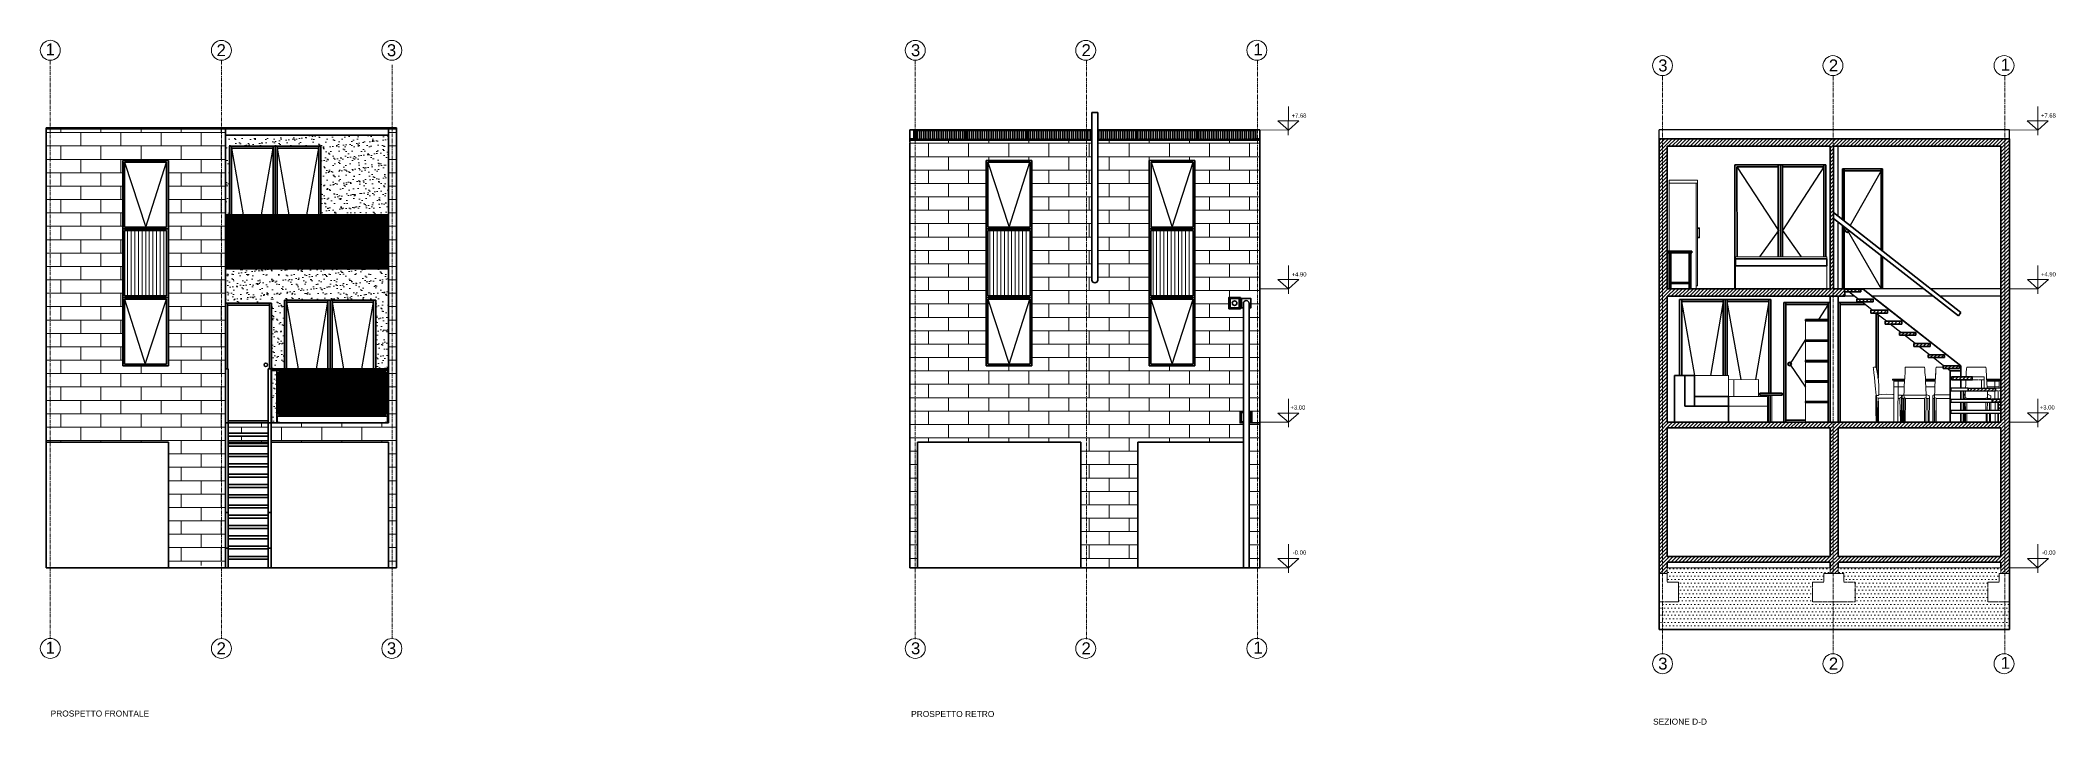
# Model space of a CAD drawing. Header units: metres. Extents: x -3394 to 4496, y 8696 to 12812.
# Drawn here: x -3394 to 140, y 11612 to 12812 of the extents above; entities that cross this region are included whole.
import ezdxf

# ---------------------------------------------------------------- set-up
doc = ezdxf.new("R2010")
doc.units = ezdxf.units.M
doc.header["$LTSCALE"] = 5
doc.header["$MEASUREMENT"] = 0
doc.linetypes.add('CENTERX2', pattern=[4, 2.5, -0.5, 0.5, -0.5])
doc.linetypes.add('HIDDEN', pattern=[0.375, 0.25, -0.125])
for name, color, linetype, lineweight in [('A-ANNO-SYMB', 3, 'Continuous', 15), ('A-ANNO-SYMBT', 1, 'CENTERX2', 9), ('A-ELEV-MBE2', 2, 'Continuous', 25), ('A-FLOR-LEVL', 5, 'Continuous', 35), ('A-FURN', 2, 'Continuous', 18), ('A-GLAZ-FULL', 5, 'Continuous', 25), ('A-WALL-FULL', 4, 'Continuous', 35), ('arredi', 131, 'Continuous', 20)]:
    doc.layers.add(name, color=color, linetype=linetype, lineweight=lineweight)
doc.layers.add('FINESTRE', color=5, linetype='Continuous')
doc.layers.add('linee sezionate', color=4, linetype='Continuous')
doc.layers.add('G-ANNO-NPLT', color=210, linetype='Continuous', lineweight=18, plot=False)
doc.styles.add('ARIAL', font='arial.ttf')
pattern_1 = [(37.5, (-8689.57, 9255.544), (-0.541743, 16.570684), [0, -13.072, 0, -14.62, 0, -13.975]), (7.5, (-8689.57, 9255.544), (15.22008, 24.270456), [0, -7.052, 0, -11.782, 0, -4.515]), (327.5, (-8700.148, 9255.544), (26.78162, 0.048668), [0, -4.3, 0, -15.48, 0, -20.21]), (317.5, (-8700.148, 9255.544), (25.85269, 7.54801), [0, -2.15, 0, -10.148, 0, -11.61])]
pattern_2 = [(0, (197.244, -0.05), (0, 23.4696), []), (90, (197.244, -0.05), (-35.2, 23.4696), [23.4696, -23.4696])]
pattern_3 = [(0, (-8066.884, 9251.71), (0, 23.4696), []), (90, (-8066.884, 9251.71), (-35.2, 23.4696), [23.4696, -23.4696])]
pattern_4 = [(360, (-6142.6303, 11497.7745), (3.125, 6.25), [0, -6.25])]

msp = doc.modelspace()

# ---------------------------------------------------------------- texts
at = {"layer": 'A-ANNO-SYMB', "style": 'ARIAL'}
for s, height, p in [('1', 21, (-3384.4, 12785.4)), ('2', 21, (-3084.6, 12784.1)), ('3', 21, (-2786, 12784)), ('3', 21, (-1867.1, 12784)), ('2', 21, (-1568, 12784.1)), ('1', 21, (-1266.6, 12785.4)), ('3', 21, (-556.9, 12757.3)), ('2', 21, (-257.7, 12757.3)), ('1', 21, (43.6, 12758.6)), ('+7.68', 7.36, (-1199.7, 12676.2)), ('+7.68', 7.36, (114.3, 12676.3)), ('+4.90', 7.36, (-1199.6, 12397.9)), ('+4.90', 7.36, (114.4, 12398)), ('+3.00', 7.36, (-1201.7, 12164.6)), ('+3.00', 7.36, (112.3, 12164.7)), ('-0.00', 7.36, (-1197.6, 11910.3)), ('-0.00', 7.36, (116.4, 11910.4)), ('1', 21, (-3384.4, 11736.9)), ('2', 21, (-3084.6, 11735.6)), ('3', 21, (-2786, 11735.6)), ('3', 21, (-1867.1, 11735.6)), ('2', 21, (-1568, 11735.6)), ('1', 21, (-1266.6, 11736.9)), ('3', 21, (-556.9, 11708.8)), ('2', 21, (-257.7, 11708.9)), ('1', 21, (43.6, 11710.1)), ('PROSPETTO FRONTALE', 10.5, (-3375.6, 11626.5)), ('PROSPETTO RETRO', 10.5, (-1866.8, 11625.7)), ('SEZIONE D-D', 10.5, (-565.9, 11612.3))]:
    msp.add_text(s, height=height, dxfattribs=at).set_placement(p)

# ---------------------------------------------------------------- hatches: boundary and pattern name
at = {"layer": 'G-ANNO-NPLT'}
h = msp.add_hatch(dxfattribs=at)
h.set_pattern_fill('AR-BRSTD', color=256, scale=8.8)
h.set_pattern_definition(pattern_2)
h.paths.add_polyline_path([(-3376.2, 12656.6), (-3383.2, 12656.6), (-3383.2, 12640.6), (-3383.2, 12107.2), (-3376.2, 12107.2)])
h = msp.add_hatch(dxfattribs=at)
h.set_pattern_fill('AR-BRSTD', color=256, scale=8.8)
h.set_pattern_definition(pattern_2)
h.paths.add_polyline_path([(-3076.2, 12656.6), (-3376.2, 12656.6), (-3376.2, 12107.2), (-3169.2, 12107.2), (-3169.2, 11891), (-3076.2, 11891)])
h.paths.add_polyline_path([(-3249, 12601.2), (-3219.2, 12601.2), (-3169.2, 12601.2), (-3169.2, 12486.2), (-3169.2, 12356.2), (-3169.2, 12241.2), (-3219.2, 12241.2), (-3249, 12241.2), (-3249, 12356.2), (-3249, 12486.2)], flags=16)
h.paths.add_polyline_path([(-3246, 12598.2), (-3172.2, 12598.2), (-3172.2, 12484.2), (-3246, 12484.2)], flags=0)
h.paths.add_polyline_path([(-3246, 12478.2), (-3216.3, 12478.2), (-3172.2, 12478.2), (-3172.2, 12364.2), (-3216.2, 12364.2), (-3246, 12364.2)], flags=0)
h.paths.add_polyline_path([(-3246, 12358.2), (-3172.2, 12358.2), (-3172.2, 12244.2), (-3246, 12244.2)], flags=0)
h.paths.add_polyline_path([(-2783.2, 12656.6), (-2783.2, 12141.2), (-2989.2, 12141.2), (-2989.2, 12107.2), (-2783.2, 12107.2), (-2783.2, 12057), (-2783.2, 11891), (-2776.5, 11891), (-2776.5, 12656.6)])
h.paths.add_polyline_path([(-3069.2, 11984.3), (-3069.2, 12656.6), (-3076.2, 12656.6), (-3076.2, 11891), (-3069.2, 11891), (-3069.2, 11921.7)])
h = msp.add_hatch(dxfattribs=at)
h.set_pattern_fill('AR-BRSTD', color=256, scale=8.8)
h.set_pattern_definition(pattern_2)
h.paths.add_polyline_path([(-2769.2, 12656.6), (-2776.5, 12656.6), (-2776.5, 11891), (-2769.2, 11891)])
h = msp.add_hatch(dxfattribs=at)
h.set_pattern_fill('AR-SAND', color=256, scale=8.6)
h.set_pattern_definition(pattern_1)
h.paths.add_polyline_path([(-2901.8, 12506.2), (-2783.2, 12506.2), (-2783.2, 12645.7), (-2901.8, 12645.7)])
h.paths.add_polyline_path([(-2988.2, 12351.2), (-2988.2, 12236.2), (-2965.7, 12236.2), (-2965.7, 12356.1), (-2962.2, 12356.1), (-2889.3, 12356.1), (-2805.7, 12356.1), (-2805.7, 12236.2), (-2783.2, 12236.2), (-2783.2, 12411.2), (-3069.2, 12411.2), (-3069.2, 12351.2)])
h.paths.add_polyline_path([(-2988.2, 12141.2), (-2979.2, 12141.2), (-2979.2, 12153.2), (-2979.2, 12233.2), (-2988.2, 12233.2)])
h = msp.add_hatch(dxfattribs=at)
h.set_pattern_fill('AR-SAND', color=256, scale=8.6)
h.set_pattern_definition(pattern_1)
h.paths.add_polyline_path([(-2901.8, 12645.7), (-3061.8, 12645.7), (-3061.8, 12626.1), (-3058.3, 12626.1), (-2985.4, 12626.1), (-2901.8, 12626.1)])
h.paths.add_polyline_path([(-3061.8, 12626.1), (-3061.8, 12645.7), (-3069.2, 12645.7), (-3069.2, 12506.2), (-3061.8, 12506.2)])
h = msp.add_hatch(dxfattribs=at)
h.set_pattern_fill('AR-BRSTD', color=256, scale=8.8)
h.set_pattern_definition(pattern_3)
h.paths.add_polyline_path([(-1855.5, 12635.2), (-1869, 12635.2), (-1869, 12631.3), (-1869.2, 12631.3), (-1869.2, 12141.2), (-1855.5, 12141.2)])
h.paths.add_polyline_path([(-1855.5, 12107.2), (-1869.2, 12107.2), (-1869.2, 11887.2), (-1855.5, 11887.2)])
h.paths.add_polyline_path([(-1284.2, 12141.2), (-1290, 12141.2), (-1569.5, 12141.2), (-1855.5, 12141.2), (-1869.2, 12141.2), (-1869.2, 12107.2), (-1855.5, 12107.2), (-1569.5, 12107.2), (-1469.5, 12107.2), (-1284.2, 12107.2)])
h.paths.add_polyline_path([(-1255.2, 12141.2), (-1255.5, 12141.2), (-1273.7, 12141.2), (-1274.2, 12141.2), (-1274.2, 12107.2), (-1269.5, 12107.2), (-1255.2, 12107.2)])
h.paths.add_polyline_path([(-1255.5, 12107.2), (-1269.5, 12107.2), (-1274.2, 12107.2), (-1274.2, 11887.2), (-1255.5, 11887.2), (-1255.5, 11907.2)])
h = msp.add_hatch(dxfattribs=at)
h.set_pattern_fill('AR-BRSTD', color=256, scale=8.8)
h.set_pattern_definition(pattern_3)
edge = h.paths.add_edge_path()
edge.add_line((-1549.7, 12635.2), (-1569.5, 12635.2))
edge.add_line((-1569.5, 12635.2), (-1839.2, 12635.2))
edge.add_line((-1839.2, 12635.2), (-1854.5, 12635.2))
edge.add_line((-1854.5, 12635.2), (-1869, 12635.2))
edge.add_line((-1869, 12635.2), (-1869, 12631.3))
edge.add_line((-1869, 12631.3), (-1869.2, 12631.3))
edge.add_line((-1869.2, 12631.3), (-1869.2, 11887.2))
edge.add_line((-1869.2, 11887.2), (-1855.5, 11887.2))
edge.add_line((-1855.5, 11887.2), (-1855.5, 12107.2))
edge.add_line((-1855.5, 12107.2), (-1569.5, 12107.2))
edge.add_line((-1569.5, 12107.2), (-1569.5, 11887.2))
edge.add_line((-1569.5, 11887.2), (-1469.5, 11887.2))
edge.add_line((-1469.5, 11887.2), (-1469.5, 12107.2))
edge.add_line((-1469.5, 12107.2), (-1284.2, 12107.2))
edge.add_line((-1284.2, 12107.2), (-1284.2, 12141.2))
edge.add_line((-1284.2, 12141.2), (-1290, 12141.2))
edge.add_line((-1290, 12141.2), (-1290, 12161.2))
edge.add_line((-1290, 12161.2), (-1284.2, 12161.2))
edge.add_line((-1284.2, 12161.2), (-1284.2, 12343.2))
edge.add_line((-1284.2, 12343.2), (-1287.5, 12343.2))
edge.add_line((-1287.5, 12343.2), (-1287.5, 12359.2))
edge.add_line((-1287.5, 12359.2), (-1271, 12359.2))
edge.add_line((-1271, 12359.2), (-1271, 12343.2))
edge.add_line((-1271, 12343.2), (-1274.2, 12343.2))
edge.add_line((-1274.2, 12343.2), (-1274.2, 12161.2))
edge.add_line((-1274.2, 12161.2), (-1269.5, 12161.2))
edge.add_line((-1269.5, 12161.2), (-1269.5, 12141.2))
edge.add_line((-1269.5, 12141.2), (-1255.5, 12141.2))
edge.add_line((-1255.5, 12141.2), (-1255.5, 12233.2))
edge.add_line((-1255.5, 12233.2), (-1255.2, 12618.8))
edge.add_line((-1255.2, 12618.8), (-1255.5, 12618.8))
edge.add_line((-1255.5, 12618.8), (-1255.5, 12635.2))
edge.add_line((-1255.5, 12635.2), (-1539.7, 12635.2))
edge.add_line((-1539.7, 12635.2), (-1539.7, 12391.7))
edge.add_arc((-1544.7, 12391.7), 5, -180, 0, ccw=False)
edge.add_line((-1549.7, 12391.7), (-1549.7, 12635.2))
h.paths.add_polyline_path([(-1735.3, 12486.2), (-1735.2, 12601.2), (-1685.2, 12601.2), (-1655.2, 12601.2), (-1655.2, 12481.2), (-1655.3, 12356.2), (-1655.3, 12241.2), (-1685.3, 12241.2), (-1735.3, 12241.2), (-1735.3, 12356.2)], flags=16)
h.paths.add_polyline_path([(-1732.3, 12478.2), (-1688.2, 12478.2), (-1658.3, 12478.2), (-1658.3, 12364.2), (-1688.3, 12364.2), (-1732.3, 12364.2)], flags=0)
h.paths.add_polyline_path([(-1732.2, 12598.2), (-1658.2, 12598.2), (-1658.2, 12484.2), (-1732.2, 12484.2)], flags=0)
h.paths.add_polyline_path([(-1732.3, 12358.2), (-1688.3, 12358.2), (-1658.3, 12358.2), (-1658.3, 12244.2), (-1732.3, 12244.2)], flags=0)
h.paths.add_polyline_path([(-1449.3, 12486.2), (-1449.2, 12601.2), (-1399.2, 12601.2), (-1369.2, 12601.2), (-1369.2, 12481.2), (-1369.3, 12356.2), (-1369.3, 12241.2), (-1399.3, 12241.2), (-1449.3, 12241.2), (-1449.3, 12356.2)], flags=16)
h.paths.add_polyline_path([(-1446.3, 12478.2), (-1402.2, 12478.2), (-1372.3, 12478.2), (-1372.3, 12364.2), (-1402.3, 12364.2), (-1446.3, 12364.2)], flags=0)
h.paths.add_polyline_path([(-1446.2, 12598.2), (-1372.2, 12598.2), (-1372.2, 12484.2), (-1446.2, 12484.2)], flags=0)
h.paths.add_polyline_path([(-1446.3, 12358.2), (-1402.3, 12358.2), (-1372.3, 12358.2), (-1372.3, 12244.2), (-1446.3, 12244.2)], flags=0)
h.paths.add_polyline_path([(-1309.5, 12361.2), (-1289.5, 12361.2), (-1289.5, 12341.2), (-1309.5, 12341.2)], flags=16)
h.paths.add_polyline_path([(-1307.5, 12359.2), (-1291.5, 12359.2), (-1291.5, 12343.2), (-1307.5, 12343.2)], flags=0)
edge = h.paths.add_edge_path(flags=0)
edge.add_arc((-1299.7, 12351.2), 4, 0, 360)
h = msp.add_hatch(dxfattribs=at)
h.set_pattern_fill('ANSI31', color=256, scale=36.1, angle=-1.3e-13)
h.paths.add_polyline_path([(50.7, 12639.1), (-250.1, 12639.1), (-250.1, 12626.1), (43.8, 12626.1), (43.8, 12142.3), (-250.1, 12142.3), (-250.1, 11877.3), (-241.6, 11877.3), (-241.6, 11887.3), (-241.6, 11897.3), (43.8, 11897.3), (43.8, 11887.3), (43.8, 11877.3), (50.7, 11877.3)])
h.paths.add_polyline_path([(43.8, 12132.3), (43.8, 11907.3), (-241.6, 11907.3), (-241.6, 12107.3), (-241.6, 12132.3)], flags=16)
h.paths.add_polyline_path([(58.8, 11877.3), (50.7, 11877.3), (50.7, 12639.1), (58.8, 12639.1)])
h.paths.add_polyline_path([(-250.1, 12639.1), (-549.3, 12639.1), (-549.3, 11877.3), (-541.2, 11877.3), (-541.2, 11887.3), (-541.2, 11897.3), (-255.2, 11897.3), (-255.2, 11887.3), (-255.2, 11877.3), (-250.1, 11877.3), (-250.1, 12142.3), (-255.2, 12142.3), (-541.2, 12142.3), (-541.2, 12363.3), (-255.2, 12363.3), (-250.1, 12363.3)])
h.paths.add_polyline_path([(-255.2, 12626.1), (-255.2, 12376.3), (-541.2, 12376.5), (-541.2, 12626.1)], flags=16)
h.paths.add_polyline_path([(-262.7, 12593.7), (-262.7, 12432.5), (-261, 12432.5), (-261, 12416.7), (-421.4, 12416.7), (-421.4, 12432.5), (-418.4, 12432.5), (-419.2, 12590.2), (-346.3, 12590.2), (-346.3, 12593.7)], flags=0)
h.paths.add_polyline_path([(-487.9, 12566.5), (-487.9, 12483.2), (-484.3, 12483.2), (-484.3, 12465.9), (-487.9, 12465.9), (-487.9, 12381.5), (-490.4, 12381.5), (-490.4, 12561.5), (-537.9, 12561.5), (-537.9, 12442.5), (-497.9, 12442.5), (-497.9, 12439.4), (-499.9, 12439.4), (-502.9, 12439.4), (-502.9, 12385.5), (-534.9, 12385.5), (-534.9, 12439.4), (-537.9, 12439.4), (-539.9, 12439.4), (-539.9, 12442.5), (-537.9, 12442.5), (-537.9, 12566.5)], flags=0)
h.paths.add_polyline_path([(-255.2, 12132.3), (-255.2, 12107.3), (-255.2, 11907.3), (-255.2, 11907.3), (-541.2, 11907.3), (-541.2, 12132.3)], flags=16)
h.paths.add_polyline_path([(-549.3, 12639.1), (-555.2, 12639.1), (-555.2, 11877.3), (-549.3, 11877.3)])
h.paths.add_polyline_path([(-229.5, 12370.8), (-230.5, 12370.8), (-230.5, 12375.8), (-201.5, 12375.8), (-201.5, 12375.8), (-201.5, 12376.3), (-249.4, 12376.3), (-249.4, 12626.1), (-250.1, 12626.1), (-250.1, 12363.3), (-229.5, 12363.3)], flags=17)
h.paths.add_polyline_path([(-201.5, 12375.8), (-230.5, 12375.8), (-230.5, 12370.8), (-201.5, 12370.8)], flags=16)
h.paths.add_polyline_path([(-179.9, 12358.3), (-208.9, 12358.3), (-208.9, 12353.3), (-179.9, 12353.3)], flags=17)
h.paths.add_polyline_path([(-154.9, 12338.8), (-183.9, 12338.8), (-183.9, 12333.8), (-154.9, 12333.8)], flags=17)
h.paths.add_polyline_path([(-129.9, 12319.3), (-158.9, 12319.3), (-158.9, 12314.3), (-129.9, 12314.3)], flags=17)
h.paths.add_polyline_path([(-104.9, 12299.8), (-133.9, 12299.8), (-133.9, 12294.8), (-104.9, 12294.8)], flags=17)
h.paths.add_polyline_path([(-79.9, 12280.3), (-108.9, 12280.3), (-108.9, 12275.3), (-79.9, 12275.3)], flags=17)
h.paths.add_polyline_path([(-54.8, 12260.8), (-83.8, 12260.8), (-83.8, 12255.8), (-54.8, 12255.8)], flags=17)
h.paths.add_polyline_path([(-28.4, 12241.3), (-57.4, 12241.3), (-57.4, 12236.3), (-28.4, 12236.3)], flags=17)
h.paths.add_polyline_path([(-5.6, 12221.8), (-42.9, 12221.8), (-42.9, 12216.8), (-5.6, 12216.8)], flags=17)
h.paths.add_polyline_path([(34.4, 12202.3), (-13.3, 12202.3), (-13.3, 12197.3), (34.4, 12197.3)], flags=17)
h.paths.add_polyline_path([(43.8, 12182.8), (28.8, 12182.8), (28.8, 12177.8), (43.8, 12177.8)], flags=17)
h.paths.add_polyline_path([(43.8, 12177.8), (39.3, 12177.8), (39.3, 12163.3), (43.8, 12163.3)], flags=17)
h = msp.add_hatch(dxfattribs=at)
h.set_pattern_fill('ANSI31', color=256, scale=2, angle=45, style=0)
h.set_pattern_definition([(90, (-65.677, 25493.1334), (-6.35, 7e-16), [])])
h.paths.add_polyline_path([(-3172.2, 12478.2), (-3216.3, 12478.2), (-3246, 12478.2), (-3246, 12364.2), (-3216.2, 12364.2), (-3172.2, 12364.2)])
h = msp.add_hatch(dxfattribs=at)
h.set_pattern_fill('GRATE', color=256, scale=51)
h.set_pattern_definition([(0, (-8689.5703, 9255.5444), (0, 1.59375), []), (90, (-8689.57, 9255.5444), (-6.375, 4e-16), [])])
h.paths.add_polyline_path([(-3066.2, 12503.2), (-3066.2, 12414.2), (-2786.2, 12414.2), (-2786.2, 12503.2)])
h.paths.add_polyline_path([(-2787.2, 12156.2), (-2787.2, 12230.2), (-2976.2, 12230.2), (-2976.2, 12156.2)])
h = msp.add_hatch(dxfattribs=at)
h.set_pattern_fill('ANSI31', color=256, scale=2, angle=405, style=0)
h.set_pattern_definition([(90, (-3697.221, 6709.079), (-6.35, 5e-15), [])])
h.paths.add_polyline_path([(-1732.3, 12364.2), (-1688.3, 12364.2), (-1658.3, 12364.2), (-1658.3, 12478.2), (-1688.2, 12478.2), (-1732.3, 12478.2)])
h = msp.add_hatch(dxfattribs=at)
h.set_pattern_fill('ANSI31', color=256, scale=2, angle=405, style=0)
h.set_pattern_definition([(90, (-3411.221, 6709.079), (-6.35, 5e-15), [])])
h.paths.add_polyline_path([(-1446.3, 12364.2), (-1402.3, 12364.2), (-1372.3, 12364.2), (-1372.3, 12478.2), (-1402.2, 12478.2), (-1446.3, 12478.2)])
h = msp.add_hatch(dxfattribs=at)
h.set_pattern_fill('AR-BRSTD', color=256, scale=8.8)
h.set_pattern_definition(pattern_2)
h.paths.add_polyline_path([(-2994.2, 12141.2), (-3064.2, 12141.2), (-3064.2, 12123.2), (-2994.2, 12123.2)])
h.paths.add_polyline_path([(-2994.2, 12118.2), (-3064.2, 12118.2), (-3064.2, 12107.2), (-2994.2, 12107.2)])
h = msp.add_hatch(dxfattribs=at)
h.set_pattern_fill('DOTS', color=256, scale=100, style=0)
h.set_pattern_definition(pattern_4)
h.paths.add_polyline_path([(-555.2, 11779.3), (-555.2, 11827.3), (-521.2, 11827.3), (-521.2, 11862.3), (-541.2, 11862.3), (-541.2, 11877.3), (-541.2, 11887.3), (-256.6, 11887.3), (-256.6, 11877.3), (-267.2, 11877.3), (-267.2, 11862.3), (-287.1, 11862.3), (-287.1, 11827.3), (-212.1, 11827.3), (-212.1, 11779.3)])
h = msp.add_hatch(dxfattribs=at)
h.set_pattern_fill('DOTS', color=256, scale=100, style=0)
h.set_pattern_definition(pattern_4)
h.paths.add_polyline_path([(58.8, 11827.3), (58.8, 11779.3), (-212.1, 11779.3), (-211.6, 11827.3), (-211.6, 11862.3), (-231.5, 11862.3), (-231.5, 11877.3), (-241.6, 11877.3), (-241.6, 11887.3), (43.8, 11887.3), (40.7, 11877.3), (40.7, 11862.3), (20.8, 11862.3), (20.8, 11827.3)])

# ---------------------------------------------------------------- linework, layer by layer
at = {"layer": 'A-ANNO-SYMB'}
for p, q in [((-1205.5, 12645.7), (-1205.1, 12695.6)), ((108.5, 12645.7), (108.9, 12695.6)), ((-1205.4, 12367.4), (-1205, 12417.3)), ((108.6, 12367.4), (109, 12417.3)), ((-1205.4, 12133.5), (-1205, 12183.5)), ((108.6, 12133.6), (109, 12183.5)), ((-1205.4, 11878.5), (-1205, 11928.4)), ((108.6, 11878.5), (109, 11928.4))]:
    msp.add_line(p, q, dxfattribs=at)
at = {"layer": 'A-ANNO-SYMB', "ltscale": 0.8}
for p, q in [((-1205.3, 12654.4), (-1255.2, 12654.8)), ((108.7, 12654.4), (58.8, 12654.8)), ((-1205.2, 12376.1), (-1255.2, 12376.1)), ((108.8, 12376.1), (58.8, 12376.1)), ((-1205.2, 12142.3), (-1255.2, 12142.3)), ((108.8, 12142.3), (58.8, 12142.3)), ((-1205.2, 11887.2), (-1255.2, 11887.2)), ((108.8, 11887.3), (58.8, 11887.3))]:
    msp.add_line(p, q, dxfattribs=at)
at = {"layer": 'A-ANNO-SYMB'}
for points in [[(-1205.3, 12654.4), (-1223.7, 12670.6), (-1186.9, 12670.6)], [(108.7, 12654.4), (90.3, 12670.7), (127.1, 12670.7)], [(-1205.2, 12376.1), (-1223.6, 12392.3), (-1186.8, 12392.3)], [(108.8, 12376.1), (90.4, 12392.4), (127.2, 12392.4)], [(-1205.2, 12142.3), (-1223.6, 12158.5), (-1186.8, 12158.5)], [(108.8, 12142.3), (90.4, 12158.6), (127.2, 12158.6)], [(-1205.2, 11887.2), (-1223.6, 11903.4), (-1186.8, 11903.4)], [(108.8, 11887.3), (90.4, 11903.5), (127.2, 11903.5)]]:
    msp.add_lwpolyline(points, close=True, dxfattribs=at)
for centre in [(-3376.2, 12794.4), (-3076.2, 12794.3), (-2777.4, 12794.3), (-1859.6, 12794.3), (-1560.7, 12794.3), (-1260.7, 12794.4), (-549.3, 12767.5), (-250.5, 12767.5), (49.5, 12767.6), (-3376.2, 11745.9), (-3076.2, 11745.8), (-2777.4, 11745.8), (-1859.6, 11745.8), (-1560.7, 11745.8), (-1260.7, 11745.9), (-549.3, 11719.1), (-250.5, 11719.1), (49.5, 11719.1)]:
    msp.add_circle(centre, 17.5, dxfattribs=at)
at = {"layer": 'A-ANNO-SYMBT', "ltscale": 0.5}
for p, q in [((-3376.2, 12776.8), (-3376.2, 11763.4)), ((-3076.2, 12776.8), (-3076.2, 11763.4)), ((-2776.5, 12768.7), (-2776.5, 11763.3)), ((-1859.6, 12775.8), (-1859.6, 11762.3)), ((-1559.6, 12775.8), (-1559.6, 11762.3)), ((-1259.6, 12775.8), (-1259.6, 11762.3)), ((-549.3, 12749), (-549.3, 11735.6)), ((-250.1, 12749), (-250.1, 11735.6)), ((50.7, 12749), (50.7, 11735.6)), ((-541.2, 11877.3), (-541.2, 11887.3))]:
    msp.add_line(p, q, dxfattribs=at)
at = {"layer": 'A-ANNO-SYMBT', "linetype": 'HIDDEN'}
for p, q in [((14.5, 12221.8), (-5.6, 12221.8)), ((10, 12216.8), (-5.6, 12216.8)), ((10, 12216.8), (10, 12202.3)), ((10, 12216.8), (14.5, 12216.8)), ((14.5, 12216.8), (14.5, 12221.8)), ((14.5, 12216.8), (14.5, 12202.3)), ((34.4, 12202.3), (43.8, 12202.3)), ((43.8, 12197.3), (34.4, 12197.3)), ((39.3, 12197.3), (39.3, 12182.8)), ((-541.2, 11877.3), (-555.2, 11877.3)), ((-541.2, 11887.3), (-255.2, 11887.3)), ((-541.2, 11877.3), (-541.2, 11862.3)), ((-266.7, 11877.3), (-266.7, 11862.3)), ((-231.5, 11877.3), (-266.7, 11877.3)), ((-255.2, 11887.3), (-255.2, 11877.3)), ((-241.6, 11887.3), (43.8, 11887.3)), ((-241.6, 11887.3), (-241.6, 11877.3)), ((-231.5, 11877.3), (-231.5, 11862.3)), ((40.7, 11877.3), (40.7, 11862.3)), ((58.8, 11877.3), (40.7, 11877.3)), ((43.8, 11887.3), (43.8, 11877.3)), ((-521.2, 11862.3), (-541.2, 11862.3)), ((-521.2, 11862.3), (-521.2, 11827.3)), ((-286.6, 11862.3), (-286.6, 11827.3)), ((-266.7, 11862.3), (-286.6, 11862.3)), ((-211.6, 11862.3), (-231.5, 11862.3)), ((-211.6, 11862.3), (-211.6, 11827.3)), ((20.8, 11862.3), (20.8, 11827.3)), ((40.7, 11862.3), (20.8, 11862.3)), ((-521.2, 11827.3), (-555.2, 11827.3)), ((-211.6, 11827.3), (-286.6, 11827.3)), ((58.8, 11827.3), (20.8, 11827.3))]:
    msp.add_line(p, q, dxfattribs=at)
at = {"layer": 'A-ELEV-MBE2'}
for p, q in [((-3058.3, 12622.6), (-3037.9, 12506.2)), ((-3005.8, 12506.2), (-2985.4, 12622.6)), ((-2978.3, 12622.6), (-2958.2, 12506.2)), ((-2926.2, 12506.2), (-2905.4, 12622.6)), ((-419.1, 12590.2), (-346.2, 12478.3)), ((-266.3, 12590.2), (-339.2, 12478.3)), ((-166, 12582.8), (-220.3, 12487)), ((-346.2, 12478.3), (-379.1, 12432.5)), ((-339.2, 12478.3), (-306.3, 12432.5)), ((-224.2, 12480), (-225.2, 12478.3)), ((-225.2, 12478.3), (-166, 12376.3)), ((-2962.2, 12352.6), (-2941.8, 12236.2)), ((-2909.7, 12236.2), (-2889.3, 12352.6)), ((-2882.2, 12352.6), (-2862.1, 12236.2)), ((-2830.1, 12236.2), (-2809.3, 12352.6)), ((-492.6, 12224.3), (-515.7, 12353.9)), ((-442.8, 12353.9), (-465.2, 12224.3)), ((-411.7, 12217.2), (-435.7, 12353.9)), ((-362.8, 12353.9), (-386.4, 12217.1)), ((-259, 12348.9), (-276.1, 12322.3)), ((-298.6, 12287.4), (-326.3, 12244.4)), ((-326.3, 12244.4), (-298.6, 12203.8))]:
    msp.add_line(p, q, dxfattribs=at)
at = {"layer": 'A-ELEV-MBE2', "ltscale": 0.8}
for p, q in [((-3246, 12598.2), (-3208.9, 12484.2)), ((-3208.9, 12484.2), (-3172.2, 12598.2)), ((-1732.2, 12598.2), (-1695.2, 12484.2)), ((-1695.2, 12484.2), (-1658.5, 12598.2)), ((-1446.2, 12598.2), (-1409.2, 12484.2)), ((-1409.2, 12484.2), (-1372.5, 12598.2)), ((-3246, 12358.2), (-3209.7, 12244.2)), ((-3209.7, 12244.2), (-3172.2, 12358.2)), ((-1732.2, 12358.2), (-1695.2, 12244.2)), ((-1695.2, 12244.2), (-1658.5, 12358.2)), ((-1446.3, 12358.2), (-1409.2, 12244.2)), ((-1409.2, 12244.2), (-1372.5, 12358.2))]:
    msp.add_line(p, q, dxfattribs=at)
at = {"layer": 'A-FLOR-LEVL'}
for p, q in [((-3383.2, 12658.6), (-3069.2, 12658.6)), ((-3383.2, 12640.6), (-3383.2, 12658.6)), ((-3383.2, 12656.6), (-3069.2, 12656.6)), ((-3383.2, 12653.2), (-3383.2, 11887.2)), ((-3376.2, 12658.7), (-3076.2, 12658.5)), ((-3069.2, 12658.6), (-2769.2, 12658.6)), ((-3069.2, 12656.6), (-3069.2, 12141.2)), ((-2769.2, 12656.6), (-3069.2, 12656.6)), ((-2783.2, 12656.6), (-2783.2, 12141.2)), ((-2769.2, 12658.6), (-2769.2, 12658.6)), ((-2769.2, 12658.6), (-2769.2, 12656.6)), ((-2769.2, 12656.6), (-2769.2, 11887.2)), ((-1861.9, 12654.8), (-1869.2, 12654.8)), ((-1869.2, 12632.9), (-1869.2, 12654.8)), ((-1862.9, 12654.8), (-1849.2, 12654.8)), ((-1861.9, 12653.7), (-1849.2, 12653.7)), ((-1861.9, 12639.1), (-1861.9, 12653.7)), ((-1859.1, 12637.3), (-1859.1, 12653.7)), ((-1856.3, 12639.1), (-1856.3, 12653.7)), ((-1854.5, 12654.8), (-1577.3, 12654.8)), ((-1854.5, 12653.7), (-1577.3, 12653.7)), ((-1852.4, 12637.3), (-1852.4, 12653.7)), ((-1852.4, 12637.3), (-1852.4, 12653.7)), ((-1848.6, 12639.1), (-1848.6, 12653.7)), ((-1844.8, 12637.3), (-1844.8, 12653.7)), ((-1841, 12639.1), (-1841, 12653.7)), ((-1839.2, 12654.8), (-1562.1, 12654.8)), ((-1839.2, 12653.7), (-1562.1, 12653.7)), ((-1837.2, 12637.3), (-1837.2, 12653.7)), ((-1833.4, 12639.1), (-1833.4, 12653.7)), ((-1829.6, 12637.3), (-1829.6, 12653.7)), ((-1825.8, 12639.1), (-1825.8, 12653.7)), ((-1822, 12637.3), (-1822, 12653.7)), ((-1818.2, 12639.1), (-1818.2, 12653.7)), ((-1814.3, 12637.3), (-1814.3, 12653.7)), ((-1810.5, 12639.1), (-1810.5, 12653.7)), ((-1806.7, 12637.3), (-1806.7, 12653.7)), ((-1802.9, 12639.1), (-1802.9, 12653.7)), ((-1799.1, 12637.3), (-1799.1, 12653.7)), ((-1795.3, 12639.1), (-1795.3, 12653.7)), ((-1791.5, 12637.3), (-1791.5, 12653.7)), ((-1787.7, 12639.1), (-1787.7, 12653.7)), ((-1783.9, 12637.3), (-1783.9, 12653.7)), ((-1780.1, 12639.1), (-1780.1, 12653.7)), ((-1776.2, 12637.3), (-1776.2, 12653.7)), ((-1772.4, 12639.1), (-1772.4, 12653.7)), ((-1770.9, 12637.9), (-1770.9, 12653.7)), ((-1768.6, 12637.3), (-1768.6, 12653.7)), ((-1764.8, 12639.1), (-1764.8, 12653.7)), ((-1764.8, 12639.1), (-1764.8, 12652)), ((-1761, 12637.3), (-1761, 12653.7)), ((-1761, 12637.3), (-1761, 12652)), ((-1757.2, 12639.1), (-1757.2, 12653.7)), ((-1753.4, 12637.3), (-1753.4, 12653.7)), ((-1749.6, 12639.1), (-1749.6, 12653.7)), ((-1745.8, 12637.3), (-1745.8, 12653.7)), ((-1742, 12639.1), (-1742, 12653.7)), ((-1738.1, 12637.3), (-1738.1, 12653.7)), ((-1734.3, 12639.1), (-1734.3, 12653.7)), ((-1730.5, 12637.3), (-1730.5, 12653.7)), ((-1726.7, 12639.1), (-1726.7, 12653.7)), ((-1722.9, 12637.3), (-1722.9, 12653.7)), ((-1719.1, 12639.1), (-1719.1, 12653.7)), ((-1715.3, 12637.3), (-1715.3, 12653.7)), ((-1711.5, 12639.1), (-1711.5, 12653.7)), ((-1707.7, 12637.3), (-1707.7, 12653.7)), ((-1703.9, 12639.1), (-1703.9, 12653.7)), ((-1700, 12637.3), (-1700, 12653.7)), ((-1696.2, 12639.1), (-1696.2, 12653.7)), ((-1692.4, 12637.3), (-1692.4, 12653.7)), ((-1688.6, 12639.1), (-1688.6, 12653.7)), ((-1684.8, 12637.3), (-1684.8, 12653.7)), ((-1681, 12639.1), (-1681, 12653.7)), ((-1677.2, 12637.3), (-1677.2, 12653.7)), ((-1673.4, 12639.1), (-1673.4, 12653.7)), ((-1669.6, 12637.3), (-1669.6, 12653.7)), ((-1665.8, 12639.1), (-1665.8, 12653.7)), ((-1664.2, 12637.9), (-1664.2, 12653.7)), ((-1661.9, 12637.3), (-1661.9, 12653.7)), ((-1658.1, 12639.1), (-1658.1, 12653.7)), ((-1654.3, 12637.3), (-1654.3, 12653.7)), ((-1650.5, 12639.1), (-1650.5, 12653.7)), ((-1646.7, 12637.3), (-1646.7, 12653.7)), ((-1642.9, 12639.1), (-1642.9, 12653.7)), ((-1639.1, 12637.3), (-1639.1, 12653.7)), ((-1635.3, 12639.1), (-1635.3, 12653.7)), ((-1631.5, 12637.3), (-1631.5, 12653.7)), ((-1627.7, 12639.1), (-1627.7, 12653.7)), ((-1623.8, 12637.3), (-1623.8, 12653.7)), ((-1620, 12639.1), (-1620, 12653.7)), ((-1616.2, 12637.3), (-1616.2, 12653.7)), ((-1612.4, 12639.1), (-1612.4, 12653.7)), ((-1608.6, 12637.3), (-1608.6, 12653.7)), ((-1604.8, 12639.1), (-1604.8, 12653.7)), ((-1601, 12637.3), (-1601, 12653.7)), ((-1597.2, 12639.1), (-1597.2, 12653.7)), ((-1593.4, 12637.3), (-1593.4, 12653.7)), ((-1589.6, 12639.1), (-1589.6, 12653.7)), ((-1585.7, 12637.3), (-1585.7, 12653.7)), ((-1581.9, 12639.1), (-1581.9, 12653.7)), ((-1578.1, 12637.3), (-1578.1, 12653.7)), ((-1574.3, 12639.1), (-1574.3, 12653.7)), ((-1570.5, 12637.3), (-1570.5, 12653.7)), ((-1562.4, 12654.8), (-1569.7, 12654.8)), ((-1566.7, 12639.1), (-1566.7, 12653.7)), ((-1563.4, 12654.8), (-1549.7, 12654.8)), ((-1562.9, 12637.3), (-1562.9, 12653.7)), ((-1562.4, 12653.7), (-1549.7, 12653.7)), ((-1562.1, 12654.8), (-1554.7, 12654.8)), ((-1559.6, 12639), (-1559.6, 12653.7)), ((-1556.8, 12637.8), (-1556.8, 12653.7)), ((-1552.9, 12638.5), (-1552.9, 12653.7)), ((-1549.7, 12685.2), (-1549.7, 12391.7)), ((-1549.7, 12685.2), (-1539.7, 12685.2)), ((-1539.7, 12685.2), (-1539.7, 12391.7)), ((-1539.7, 12654.8), (-1262.6, 12654.8)), ((-1539.7, 12653.7), (-1262.6, 12653.7)), ((-1537.7, 12637.3), (-1537.7, 12653.7)), ((-1533.9, 12639.1), (-1533.9, 12653.7)), ((-1530.1, 12637.3), (-1530.1, 12653.7)), ((-1526.3, 12639.1), (-1526.3, 12653.7)), ((-1522.5, 12637.3), (-1522.5, 12653.7)), ((-1518.7, 12639.1), (-1518.7, 12653.7)), ((-1514.8, 12637.3), (-1514.8, 12653.7)), ((-1511, 12639.1), (-1511, 12653.7)), ((-1507.2, 12637.3), (-1507.2, 12653.7)), ((-1503.4, 12639.1), (-1503.4, 12653.7)), ((-1499.6, 12637.3), (-1499.6, 12653.7)), ((-1495.8, 12639.1), (-1495.8, 12653.7)), ((-1492, 12637.3), (-1492, 12653.7)), ((-1488.2, 12639.1), (-1488.2, 12653.7)), ((-1484.4, 12637.3), (-1484.4, 12653.7)), ((-1480.6, 12639.1), (-1480.6, 12653.7)), ((-1476.7, 12637.3), (-1476.7, 12653.7)), ((-1472.9, 12639.1), (-1472.9, 12653.7)), ((-1471.4, 12637.9), (-1471.4, 12653.7)), ((-1469.1, 12637.3), (-1469.1, 12653.7)), ((-1465.3, 12639.1), (-1465.3, 12653.7)), ((-1465.3, 12639.1), (-1465.3, 12652)), ((-1461.5, 12637.3), (-1461.5, 12653.7)), ((-1461.5, 12637.3), (-1461.5, 12652)), ((-1457.7, 12639.1), (-1457.7, 12653.7)), ((-1453.9, 12637.3), (-1453.9, 12653.7)), ((-1450.1, 12639.1), (-1450.1, 12653.7)), ((-1446.3, 12637.3), (-1446.3, 12653.7)), ((-1442.5, 12639.1), (-1442.5, 12653.7)), ((-1438.6, 12637.3), (-1438.6, 12653.7)), ((-1434.8, 12639.1), (-1434.8, 12653.7)), ((-1431, 12637.3), (-1431, 12653.7)), ((-1427.2, 12639.1), (-1427.2, 12653.7)), ((-1423.4, 12637.3), (-1423.4, 12653.7)), ((-1419.6, 12639.1), (-1419.6, 12653.7)), ((-1415.8, 12637.3), (-1415.8, 12653.7)), ((-1412, 12639.1), (-1412, 12653.7)), ((-1408.2, 12637.3), (-1408.2, 12653.7)), ((-1404.4, 12639.1), (-1404.4, 12653.7)), ((-1400.5, 12637.3), (-1400.5, 12653.7)), ((-1396.7, 12639.1), (-1396.7, 12653.7)), ((-1392.9, 12637.3), (-1392.9, 12653.7)), ((-1389.1, 12639.1), (-1389.1, 12653.7)), ((-1385.3, 12637.3), (-1385.3, 12653.7)), ((-1381.5, 12639.1), (-1381.5, 12653.7)), ((-1377.7, 12637.3), (-1377.7, 12653.7)), ((-1373.9, 12639.1), (-1373.9, 12653.7)), ((-1370.1, 12637.3), (-1370.1, 12653.7)), ((-1366.3, 12639.1), (-1366.3, 12653.7)), ((-1364.7, 12637.9), (-1364.7, 12653.7)), ((-1362.4, 12637.3), (-1362.4, 12653.7)), ((-1358.6, 12639.1), (-1358.6, 12653.7)), ((-1354.8, 12637.3), (-1354.8, 12653.7)), ((-1351, 12639.1), (-1351, 12653.7)), ((-1347.2, 12637.3), (-1347.2, 12653.7)), ((-1343.4, 12639.1), (-1343.4, 12653.7)), ((-1339.6, 12637.3), (-1339.6, 12653.7)), ((-1335.8, 12639.1), (-1335.8, 12653.7)), ((-1332, 12637.3), (-1332, 12653.7)), ((-1328.2, 12639.1), (-1328.2, 12653.7)), ((-1324.3, 12637.3), (-1324.3, 12653.7)), ((-1320.5, 12639.1), (-1320.5, 12653.7)), ((-1316.7, 12637.3), (-1316.7, 12653.7)), ((-1312.9, 12639.1), (-1312.9, 12653.7)), ((-1309.1, 12637.3), (-1309.1, 12653.7)), ((-1305.3, 12639.1), (-1305.3, 12653.7)), ((-1301.5, 12637.3), (-1301.5, 12653.7)), ((-1297.7, 12639.1), (-1297.7, 12653.7)), ((-1293.9, 12637.3), (-1293.9, 12653.7)), ((-1290.1, 12639.1), (-1290.1, 12653.7)), ((-1286.2, 12637.3), (-1286.2, 12653.7)), ((-1282.4, 12639.1), (-1282.4, 12653.7)), ((-1278.6, 12637.3), (-1278.6, 12653.7)), ((-1274.8, 12639.1), (-1274.8, 12653.7)), ((-1271, 12637.3), (-1271, 12653.7)), ((-1267.2, 12639.1), (-1267.2, 12653.7)), ((-1263.4, 12637.3), (-1263.4, 12653.7)), ((-1262.6, 12654.8), (-1255.2, 12654.8)), ((-1262.6, 12639.1), (-1262.6, 12653.7)), ((-1255.2, 12620.3), (-1255.2, 12654.8)), ((-1255.2, 12653.2), (-1255.2, 11887.2)), ((-3383.2, 12635.2), (-3383.2, 12141.2)), ((-3069.2, 12645.7), (-2783.2, 12645.7)), ((-3061.8, 12626.1), (-3061.8, 12506.2)), ((-3061.8, 12506.2), (-3061.8, 12626.1)), ((-3061.8, 12626.1), (-3058.3, 12626.1)), ((-3058.3, 12626.1), (-3058.3, 12506.2)), ((-3058.3, 12626.1), (-2985.4, 12626.1)), ((-3058.3, 12506.2), (-3058.3, 12622.6)), ((-3058.3, 12622.6), (-2985.4, 12622.6)), ((-2985.4, 12626.1), (-2985.4, 12506.2)), ((-2981.8, 12626.1), (-2985.4, 12626.1)), ((-2985.4, 12626.1), (-2901.8, 12626.1)), ((-2981.8, 12506.2), (-2981.8, 12626.1)), ((-2978.3, 12626.1), (-2978.3, 12506.2)), ((-2978.3, 12622.6), (-2978.3, 12626.1)), ((-2905.4, 12622.6), (-2978.3, 12622.6)), ((-2905.4, 12506.2), (-2905.4, 12626.1)), ((-2901.8, 12506.2), (-2901.8, 12626.1)), ((-2901.8, 12626.1), (-2901.8, 12506.2)), ((-1861.9, 12639.3), (-1869.2, 12639.3)), ((-1869, 12632.9), (-1869.2, 12632.9)), ((-1869.2, 12631.3), (-1869.2, 11887.2)), ((-1869, 12639.1), (-1869, 12632.9)), ((-1862.9, 12639.1), (-1869, 12639.1)), ((-1849.2, 12636.8), (-1869, 12636.8)), ((-1849.2, 12636.8), (-1869, 12636.8)), ((-1849.2, 12636.8), (-1869, 12636.8)), ((-1849.2, 12636.8), (-1869, 12636.8)), ((-1866.7, 12637.5), (-1866.7, 12639.1)), ((-1862.9, 12639.1), (-1861.9, 12639.1)), ((-1570.2, 12636.8), (-1854.5, 12636.8)), ((-1570.2, 12636.8), (-1854.5, 12636.8)), ((-1570.2, 12636.8), (-1854.5, 12636.8)), ((-1570.2, 12636.8), (-1854.5, 12636.8)), ((-1555, 12636.8), (-1839.2, 12636.8)), ((-1555, 12636.8), (-1839.2, 12636.8)), ((-1555, 12636.8), (-1839.2, 12636.8)), ((-1555, 12636.8), (-1839.2, 12636.8)), ((-1770.5, 12638.2), (-1770.9, 12637.9)), ((-1768.6, 12637.3), (-1768.6, 12650.7)), ((-1759.1, 12638.2), (-1758.7, 12637.9)), ((-1663.8, 12638.2), (-1664.2, 12637.9)), ((-1661.9, 12637.3), (-1661.9, 12650.8)), ((-1660, 12638.2), (-1659.7, 12637.9)), ((-1549.7, 12636.8), (-1569.5, 12636.8)), ((-1549.7, 12636.8), (-1569.5, 12636.8)), ((-1549.7, 12636.8), (-1569.5, 12636.8)), ((-1549.7, 12636.8), (-1569.5, 12636.8)), ((-1255.5, 12636.8), (-1539.7, 12636.8)), ((-1255.5, 12636.8), (-1539.7, 12636.8)), ((-1255.5, 12636.8), (-1539.7, 12636.8)), ((-1255.5, 12636.8), (-1539.7, 12636.8)), ((-1471, 12638.2), (-1471.4, 12637.9)), ((-1469.1, 12637.3), (-1469.1, 12650.7)), ((-1459.6, 12638.2), (-1459.2, 12637.9)), ((-1364.3, 12638.2), (-1364.7, 12637.9)), ((-1362.4, 12637.3), (-1362.4, 12650.8)), ((-1360.5, 12638.2), (-1360.2, 12637.9)), ((-1262.6, 12639.3), (-1255.2, 12639.3)), ((-1262.6, 12639.1), (-1255.5, 12639.1)), ((-1255.8, 12637.3), (-1255.8, 12639.1)), ((-1255.5, 12620.3), (-1255.5, 12639.1)), ((-1255.2, 12620.3), (-1255.5, 12620.3)), ((-3249, 12486.2), (-3249, 12601.2)), ((-3249, 12601.2), (-3219.2, 12601.2)), ((-3246, 12598.2), (-3172.2, 12598.2)), ((-3246, 12484.2), (-3246, 12598.2)), ((-3169.2, 12601.2), (-3219.2, 12601.2)), ((-3172.2, 12484.2), (-3172.2, 12598.2)), ((-3169.2, 12486.2), (-3169.2, 12601.2)), ((-1735.2, 12601.2), (-1685.2, 12601.2)), ((-1735.2, 12481.2), (-1735.2, 12601.2)), ((-1685.2, 12601.2), (-1735.2, 12601.2)), ((-1732.2, 12484.2), (-1732.2, 12598.2)), ((-1658.2, 12598.2), (-1732.2, 12598.2)), ((-1655.2, 12601.2), (-1685.2, 12601.2)), ((-1685.2, 12601.2), (-1655.2, 12601.2)), ((-1658.2, 12484.2), (-1658.2, 12598.2)), ((-1655.2, 12481.2), (-1655.2, 12601.2)), ((-1449.2, 12601.2), (-1399.2, 12601.2)), ((-1449.2, 12481.2), (-1449.2, 12601.2)), ((-1399.2, 12601.2), (-1449.2, 12601.2)), ((-1446.2, 12484.2), (-1446.2, 12598.2)), ((-1372.2, 12598.2), (-1446.2, 12598.2)), ((-1369.2, 12601.2), (-1399.2, 12601.2)), ((-1399.2, 12601.2), (-1369.2, 12601.2)), ((-1372.2, 12484.2), (-1372.2, 12598.2)), ((-1369.2, 12481.2), (-1369.2, 12601.2)), ((-422.7, 12376.5), (-422.7, 12593.7)), ((-422.7, 12593.7), (-346.3, 12593.7)), ((-419.2, 12590.2), (-346.3, 12590.2)), ((-418.4, 12432.5), (-419.2, 12590.2)), ((-346.3, 12593.7), (-262.7, 12593.7)), ((-346.3, 12593.7), (-346.3, 12432.4)), ((-342.7, 12432.4), (-342.7, 12593.7)), ((-339.2, 12590.2), (-339.2, 12593.7)), ((-339.2, 12593.7), (-339.2, 12432.4)), ((-266.3, 12590.2), (-339.2, 12590.2)), ((-266.3, 12432.5), (-266.3, 12593.7)), ((-262.7, 12593.7), (-262.7, 12432.5)), ((-233.5, 12586.4), (-233.5, 12497.4)), ((-163.5, 12586.4), (-233.5, 12586.4)), ((-231, 12495.4), (-231, 12586.4)), ((-231, 12582.8), (-166, 12582.8)), ((-166, 12586.4), (-166, 12444.3)), ((-163.5, 12586.4), (-163.5, 12442.3)), ((-26.2, 12334.5), (-249.4, 12509.9)), ((-3249, 12356.2), (-3249, 12486.2)), ((-3249, 12481.2), (-3219.3, 12481.2)), ((-3219.2, 12481.2), (-3249, 12481.2)), ((-3172.2, 12484.2), (-3246, 12484.2)), ((-3246, 12478.2), (-3216.3, 12478.2)), ((-3246, 12364.2), (-3246, 12478.2)), ((-3169.3, 12481.2), (-3219.3, 12481.2)), ((-3219.2, 12481.2), (-3169.2, 12481.2)), ((-3172.2, 12478.2), (-3216.3, 12478.2)), ((-3172.2, 12364.2), (-3172.2, 12478.2)), ((-3169.2, 12356.2), (-3169.2, 12486.2)), ((-3069.2, 12506.2), (-2783.2, 12506.2)), ((-3069.2, 12503.2), (-2783.2, 12503.2)), ((-3069.2, 12411.2), (-3069.2, 12503.2)), ((-3066.2, 12503.2), (-3066.2, 12414.2)), ((-3061.8, 12506.2), (-3058.3, 12506.2)), ((-3058.3, 12506.2), (-2985.4, 12506.2)), ((-2985.4, 12506.2), (-2981.8, 12506.2)), ((-2978.3, 12506.2), (-2905.4, 12506.2)), ((-2905.4, 12506.2), (-2901.8, 12506.2)), ((-2786.2, 12503.2), (-2786.2, 12414.2)), ((-2783.2, 12506.2), (-2783.2, 12411.2)), ((-1735.3, 12356.2), (-1735.3, 12486.2)), ((-1685.3, 12481.2), (-1735.3, 12481.2)), ((-1735.2, 12481.2), (-1685.2, 12481.2)), ((-1685.2, 12481.2), (-1735.2, 12481.2)), ((-1685.2, 12481.2), (-1735.2, 12481.2)), ((-1735.2, 12481.2), (-1685.2, 12481.2)), ((-1732.3, 12484.2), (-1658.3, 12484.2)), ((-1732.3, 12364.2), (-1732.3, 12478.2)), ((-1732.3, 12478.2), (-1688.2, 12478.2)), ((-1732.2, 12484.2), (-1658.2, 12484.2)), ((-1732.2, 12484.2), (-1658.2, 12484.2)), ((-1658.3, 12478.2), (-1688.2, 12478.2)), ((-1685.3, 12481.2), (-1655.3, 12481.2)), ((-1655.2, 12481.2), (-1685.2, 12481.2)), ((-1655.2, 12481.2), (-1685.2, 12481.2)), ((-1685.2, 12481.2), (-1655.2, 12481.2)), ((-1685.2, 12481.2), (-1655.2, 12481.2)), ((-1658.3, 12364.2), (-1658.3, 12478.2)), ((-1655.3, 12356.2), (-1655.3, 12486.2)), ((-1449.3, 12356.2), (-1449.3, 12486.2)), ((-1399.3, 12481.2), (-1449.3, 12481.2)), ((-1449.2, 12481.2), (-1399.2, 12481.2)), ((-1399.2, 12481.2), (-1449.2, 12481.2)), ((-1399.2, 12481.2), (-1449.2, 12481.2)), ((-1449.2, 12481.2), (-1399.2, 12481.2)), ((-1446.3, 12484.2), (-1372.3, 12484.2)), ((-1446.3, 12364.2), (-1446.3, 12478.2)), ((-1446.3, 12478.2), (-1402.2, 12478.2)), ((-1446.2, 12484.2), (-1372.2, 12484.2)), ((-1446.2, 12484.2), (-1372.2, 12484.2)), ((-1372.3, 12478.2), (-1402.2, 12478.2)), ((-1399.3, 12481.2), (-1369.3, 12481.2)), ((-1369.2, 12481.2), (-1399.2, 12481.2)), ((-1369.2, 12481.2), (-1399.2, 12481.2)), ((-1399.2, 12481.2), (-1369.2, 12481.2)), ((-1399.2, 12481.2), (-1369.2, 12481.2)), ((-1372.3, 12364.2), (-1372.3, 12478.2)), ((-1369.3, 12356.2), (-1369.3, 12486.2)), ((-30.5, 12328.9), (-249.4, 12499.7)), ((-233.5, 12487.2), (-233.5, 12376.3)), ((-231, 12376.3), (-231, 12485.3)), ((-2783.2, 12414.2), (-3069.2, 12414.2)), ((-2783.2, 12411.2), (-3069.2, 12411.2)), ((-3069.2, 12411.2), (-3069.2, 12351.2)), ((-2783.2, 12411.2), (-2783.2, 12388.2)), ((-166, 12434.6), (-166, 12376.3)), ((-163.5, 12432.6), (-163.5, 12376.3)), ((-26.2, 12241.3), (-197.7, 12375.5)), ((-3219.2, 12361.2), (-3249, 12361.2)), ((-3249, 12361.2), (-3219.2, 12361.2)), ((-3249, 12241.2), (-3249, 12356.2)), ((-3216.2, 12364.2), (-3246, 12364.2)), ((-3246, 12244.2), (-3246, 12358.2)), ((-3246, 12358.2), (-3172.2, 12358.2)), ((-3169.2, 12361.2), (-3219.2, 12361.2)), ((-3219.2, 12361.2), (-3169.2, 12361.2)), ((-3216.2, 12364.2), (-3172.2, 12364.2)), ((-3172.2, 12244.2), (-3172.2, 12358.2)), ((-3169.2, 12241.2), (-3169.2, 12356.2)), ((-3069.2, 12351.2), (-2988.2, 12351.2)), ((-3065.7, 12347.7), (-3065.7, 12351.2)), ((-3065.7, 12351.2), (-3065.7, 12236.2)), ((-2991.7, 12347.7), (-3065.7, 12347.7)), ((-2991.7, 12236.2), (-2991.7, 12351.2)), ((-2991.7, 12344.1), (-2991.7, 12347.7)), ((-2988.2, 12351.2), (-2988.2, 12236.2)), ((-2965.7, 12236.2), (-2965.7, 12356.1)), ((-2965.7, 12356.1), (-2962.2, 12356.1)), ((-2962.2, 12356.1), (-2962.2, 12236.2)), ((-2962.2, 12356.1), (-2889.3, 12356.1)), ((-2962.2, 12236.2), (-2962.2, 12352.6)), ((-2962.2, 12352.6), (-2889.3, 12352.6)), ((-2889.3, 12356.1), (-2889.3, 12236.2)), ((-2885.7, 12356.1), (-2889.3, 12356.1)), ((-2889.3, 12356.1), (-2805.7, 12356.1)), ((-2885.7, 12236.2), (-2885.7, 12356.1)), ((-2882.2, 12352.6), (-2882.2, 12356.1)), ((-2882.2, 12356.1), (-2882.2, 12236.2)), ((-2809.3, 12352.6), (-2882.2, 12352.6)), ((-2809.3, 12236.2), (-2809.3, 12356.1)), ((-2805.7, 12356.1), (-2805.7, 12236.2)), ((-1735.3, 12361.2), (-1685.3, 12361.2)), ((-1685.3, 12361.2), (-1735.3, 12361.2)), ((-1735.3, 12241.2), (-1735.3, 12356.2)), ((-1688.3, 12364.2), (-1732.3, 12364.2)), ((-1658.3, 12358.2), (-1732.3, 12358.2)), ((-1732.3, 12358.2), (-1688.3, 12358.2)), ((-1732.3, 12244.2), (-1732.3, 12358.2)), ((-1688.3, 12364.2), (-1658.3, 12364.2)), ((-1655.3, 12361.2), (-1685.3, 12361.2)), ((-1685.3, 12361.2), (-1655.3, 12361.2)), ((-1658.3, 12244.2), (-1658.3, 12358.2)), ((-1655.3, 12241.2), (-1655.3, 12356.2)), ((-1449.3, 12361.2), (-1399.3, 12361.2)), ((-1399.3, 12361.2), (-1449.3, 12361.2)), ((-1449.3, 12241.2), (-1449.3, 12356.2)), ((-1402.3, 12364.2), (-1446.3, 12364.2)), ((-1372.3, 12358.2), (-1446.3, 12358.2)), ((-1446.3, 12358.2), (-1402.3, 12358.2)), ((-1446.3, 12244.2), (-1446.3, 12358.2)), ((-1402.3, 12364.2), (-1372.3, 12364.2)), ((-1369.3, 12361.2), (-1399.3, 12361.2)), ((-1399.3, 12361.2), (-1369.3, 12361.2)), ((-1372.3, 12244.2), (-1372.3, 12358.2)), ((-1369.3, 12241.2), (-1369.3, 12356.2)), ((-1284.2, 12350.7), (-1284.2, 11887.2)), ((-1274.2, 12350.7), (-1274.2, 11887.2)), ((-435.7, 12357.4), (-519.3, 12357.4)), ((-519.3, 12357.4), (-519.3, 12224.3)), ((-515.7, 12224.3), (-515.7, 12357.4)), ((-515.7, 12353.9), (-442.8, 12353.9)), ((-442.8, 12357.4), (-442.8, 12224.3)), ((-439.3, 12224.3), (-439.3, 12357.4)), ((-435.7, 12357.4), (-435.7, 12224.3)), ((-359.3, 12357.4), (-435.7, 12357.4)), ((-362.8, 12353.9), (-435.7, 12353.9)), ((-362.8, 12357.4), (-362.8, 12204.9)), ((-362.8, 12193.3), (-362.8, 12353.9)), ((-359.3, 12193.3), (-359.3, 12357.4)), ((-255.2, 12352.5), (-336.4, 12352.5)), ((-336.4, 12352.5), (-336.4, 12142.4)), ((-332.9, 12142.4), (-332.9, 12352.5)), ((-332.8, 12348.9), (-259, 12348.9)), ((-259, 12352.5), (-259, 12142.3)), ((-255.2, 12142.3), (-255.2, 12363.3)), ((-241.2, 12363.3), (-241.6, 12142.3)), ((-241.2, 12352.3), (-198.7, 12352.3)), ((-237.7, 12352.3), (-237.7, 12142.3)), ((-194.2, 12348.7), (-237.7, 12348.7)), ((-26.2, 12241.3), (-182.2, 12363.3)), ((-174.6, 12237.5), (-174.6, 12333.4)), ((-26.2, 12334.5), (-30.5, 12328.9)), ((-171.1, 12330.7), (-171.2, 12219.7)), ((-3383.2, 12153.2), (-3383.2, 12233.2)), ((-3383.2, 12153.2), (-3383.2, 12233.2)), ((-3219.2, 12241.2), (-3249, 12241.2)), ((-3172.2, 12244.2), (-3246, 12244.2)), ((-3219.2, 12241.2), (-3169.2, 12241.2)), ((-3069.2, 11983.7), (-3069.2, 12237.2)), ((-3069.2, 11984.3), (-3069.2, 12236.2)), ((-3064.2, 12236.2), (-3069.2, 12236.2)), ((-3065.7, 12236.2), (-3064.2, 12236.2)), ((-3064.2, 11984.3), (-3064.2, 12236.2)), ((-2994.2, 11984.3), (-2994.2, 12236.2)), ((-2989.2, 12236.2), (-2994.2, 12236.2)), ((-2994.2, 12236.2), (-2784.2, 12236.2)), ((-2994.2, 12141.2), (-2994.2, 12236.2)), ((-2994.2, 12236.2), (-2783.2, 12236.2)), ((-2988.2, 12236.2), (-2991.7, 12236.2)), ((-2989.2, 11984.3), (-2989.2, 12236.2)), ((-2989.2, 12233.2), (-2784.2, 12233.2)), ((-2988.2, 12141.2), (-2988.2, 12233.2)), ((-2979.2, 12153.2), (-2979.2, 12233.2)), ((-2976.2, 12156.2), (-2976.2, 12230.2)), ((-2976.2, 12230.2), (-2787.2, 12230.2)), ((-2962.2, 12236.2), (-2889.3, 12236.2)), ((-2889.3, 12236.2), (-2885.7, 12236.2)), ((-2882.2, 12236.2), (-2809.3, 12236.2)), ((-2805.7, 12236.2), (-2809.3, 12236.2)), ((-2787.2, 12156.2), (-2787.2, 12230.2)), ((-2784.2, 12153.2), (-2784.2, 12233.2)), ((-2784.2, 12153.2), (-2784.2, 12233.2)), ((-2783.2, 12236.2), (-2783.2, 12141.2)), ((-2783.2, 12153.2), (-2783.2, 12233.2)), ((-2783.2, 12153.2), (-2783.2, 12233.2)), ((-1685.3, 12241.2), (-1735.3, 12241.2)), ((-1732.3, 12244.2), (-1658.3, 12244.2)), ((-1685.3, 12241.2), (-1655.3, 12241.2)), ((-1399.3, 12241.2), (-1449.3, 12241.2)), ((-1446.3, 12244.2), (-1372.3, 12244.2)), ((-1399.3, 12241.2), (-1369.3, 12241.2)), ((-45.2, 12232.6), (-45.2, 12142.3)), ((-45.2, 12232.6), (-45.2, 12142.3)), ((-45.2, 12232.6), (-26.2, 12232.6)), ((-26.2, 12241.3), (-26.2, 12221.8)), ((-26.2, 12241.3), (-26.2, 12221.8)), ((-45.2, 12213.1), (-45.2, 12142.3)), ((-26.2, 12216.8), (-26.2, 12202.3)), ((-26.2, 12216.8), (-26.2, 12202.3)), ((-26.2, 12197.3), (-26.2, 12182.8)), ((-26.2, 12197.3), (-26.2, 12182.8)), ((-21.7, 12182.8), (-21.7, 12197.3)), ((-2976.2, 12156.2), (-2787.2, 12156.2)), ((-362.8, 12142.4), (-362.8, 12189.9)), ((-174.7, 12153.8), (-174.7, 12189.5)), ((-171.3, 12179.4), (-171.3, 12142.3)), ((-26.2, 12177.8), (-26.2, 12163.3)), ((-26.2, 12177.8), (-26.2, 12163.3)), ((-26.2, 12158.3), (-26.2, 12142.3)), ((-26.2, 12158.3), (-26.2, 12142.3)), ((-26.2, 12158.3), (-26.2, 12151)), ((-26.2, 12158.3), (-26.2, 12142.3)), ((-26.2, 12158.3), (-26.2, 12151)), ((-21.7, 12163.3), (-21.7, 12177.8)), ((-21.7, 12150.4), (-21.7, 12158.3)), ((39.3, 12158.3), (39.3, 12142.3)), ((-3383.2, 12153.2), (-3383.2, 12141.2)), ((-3383.2, 12141.2), (-3383.2, 11927.2)), ((-3069.2, 12141.2), (-2988.2, 12141.2)), ((-2994.2, 12144.8), (-3064.2, 12144.8)), ((-3064.2, 12141.2), (-2994.2, 12141.2)), ((-3064.2, 12123.2), (-2994.2, 12123.2)), ((-2989.2, 12141.2), (-2989.2, 12144.8)), ((-2989.2, 12141.2), (-2783.2, 12141.2)), ((-2979.2, 12153.2), (-2784.2, 12153.2)), ((-2979.2, 12153.2), (-2979.2, 12141.2)), ((-2978.7, 12153.2), (-2978.7, 12141.7)), ((-2978.7, 12141.7), (-2974.2, 12141.7)), ((-2974.2, 12141.7), (-2974.2, 12141.2)), ((-2789.2, 12141.7), (-2789.2, 12141.2)), ((-2784.7, 12141.7), (-2789.2, 12141.7)), ((-2784.7, 12153.2), (-2784.7, 12141.7)), ((-2784.2, 12153.2), (-2784.2, 12141.2)), ((-2783.2, 12153.2), (-2783.2, 12141.2)), ((-362.8, 12145.9), (-365.3, 12145.9)), ((-332.9, 12145.9), (-298.6, 12145.9)), ((-174.6, 12142.3), (-174.6, 12142.5)), ((-3169.2, 12107.2), (-3383.2, 12107.2)), ((-3169.2, 12107.2), (-3169.2, 11887.2)), ((-3069.2, 12107.2), (-3069.2, 11887.2)), ((-3064.2, 12118.2), (-2994.2, 12118.2)), ((-3064.2, 12107.2), (-2994.2, 12107.2)), ((-2994.2, 12107.2), (-3064.2, 12107.2)), ((-3064.2, 12105.2), (-2994.2, 12105.2)), ((-3064.2, 12100.2), (-2994.2, 12100.2)), ((-3064.2, 12087.2), (-2994.2, 12087.2)), ((-2989.2, 12107.2), (-2783.2, 12107.2)), ((-2783.2, 12057), (-2783.2, 12107.2)), ((-1658.2, 12107.2), (-1855.5, 12107.2)), ((-1569.5, 12107.2), (-1855.5, 12107.2)), ((-1855.5, 11887.2), (-1855.5, 12107.2)), ((-1569.5, 12107.2), (-1569.5, 11887.2)), ((-1469.5, 12107.2), (-1469.5, 11887.2)), ((-1469.5, 12107.2), (-1284.2, 12107.2)), ((-3064.2, 12082.2), (-2994.2, 12082.2)), ((-3064.2, 12069.2), (-2994.2, 12069.2)), ((-3064.2, 12064.2), (-2994.2, 12064.2)), ((-3064.2, 12051.2), (-2994.2, 12051.2)), ((-2783.2, 11887.2), (-2783.2, 12057)), ((-3064.2, 12046.2), (-2994.2, 12046.2)), ((-3064.2, 12033.2), (-2994.2, 12033.2)), ((-3064.2, 12028.2), (-2994.2, 12028.2)), ((-3064.2, 12015.2), (-2994.2, 12015.2)), ((-3069.2, 11988.7), (-3069.2, 11887.2)), ((-3069.2, 11984.3), (-3064.2, 11984.3)), ((-3069.2, 11984.3), (-3069.2, 11921.7)), ((-3064.2, 12010.2), (-2994.2, 12010.2)), ((-3064.2, 11997.2), (-2994.2, 11997.2)), ((-3064.2, 11992.2), (-2994.2, 11992.2)), ((-3064.2, 11984.3), (-3064.2, 11921.7)), ((-2994.2, 11984.3), (-2994.2, 11921.7)), ((-2994.2, 11984.3), (-2989.2, 11984.3)), ((-2989.2, 11984.3), (-2989.2, 11921.7)), ((-3064.2, 11979.2), (-2994.2, 11979.2)), ((-3064.2, 11974.2), (-2994.2, 11974.2)), ((-3064.2, 11961.2), (-2994.2, 11961.2)), ((-3064.2, 11956.2), (-2994.2, 11956.2)), ((-2769.2, 11962.6), (-2769.2, 11887.2)), ((-1255.2, 11962.6), (-1255.2, 11887.2)), ((-3383.2, 11927.2), (-3383.2, 11907.2)), ((-3069.2, 11921.7), (-3069.2, 11887.2)), ((-3069.2, 11921.7), (-3064.2, 11921.7)), ((-3064.2, 11943.2), (-2994.2, 11943.2)), ((-3064.2, 11938.2), (-2994.2, 11938.2)), ((-3064.2, 11925.2), (-2994.2, 11925.2)), ((-3064.2, 11921.7), (-3064.2, 11887.2)), ((-3064.2, 11920.2), (-2994.2, 11920.2)), ((-2994.2, 11921.7), (-2994.2, 11887.2)), ((-2994.2, 11921.7), (-2989.2, 11921.7)), ((-2989.2, 11921.7), (-2989.2, 11887.2)), ((-2783.2, 11934.2), (-2783.2, 11927.2)), ((-3383.2, 11887.2), (-2769.2, 11887.2)), ((-3064.2, 11907.2), (-2994.2, 11907.2)), ((-3064.2, 11907.2), (-2994.2, 11907.2)), ((-3064.2, 11902.2), (-2994.2, 11902.2)), ((-1255.2, 11887.2), (-1869.2, 11887.2)), ((-1255.2, 11887.2), (-1869.2, 11887.2))]:
    msp.add_line(p, q, dxfattribs=at)
for points in [[(-1289.5, 12361.2), (-1309.5, 12361.2), (-1309.5, 12341.2), (-1289.5, 12341.2)], [(-1291.5, 12359.2), (-1307.5, 12359.2), (-1307.5, 12343.2), (-1291.5, 12343.2)]]:
    msp.add_lwpolyline(points, close=True, dxfattribs=at)
for points in [[(-1274.2, 12343.2), (-1271, 12343.2), (-1271, 12359.2), (-1287.5, 12359.2), (-1287.5, 12343.2), (-1284.2, 12343.2)], [(-1284.7, 12161.2), (-1290, 12161.2), (-1290, 12141.2), (-1284.7, 12141.2)], [(-1284.7, 12161.2), (-1290, 12161.2), (-1290, 12141.2), (-1284.7, 12141.2)], [(-1284.2, 12159.2), (-1288, 12159.2), (-1288, 12143.2), (-1284.2, 12143.2)], [(-1269.5, 12161.2), (-1274.2, 12161.2)], [(-1274.2, 12141.2), (-1269.5, 12141.2), (-1269.5, 12161.2), (-1274.2, 12161.2)], [(-1274.2, 12143.2), (-1271.5, 12143.2), (-1271.5, 12159.2), (-1274.2, 12159.2)], [(-1273.7, 12141.2), (-1269.5, 12141.2), (-1269.5, 12161.2), (-1273.7, 12161.2)], [(-21.7, 12142.3), (-21.7, 12158.3)], [(-3064.2, 12141.2), (-2994.2, 12141.2)], [(-2980.5, 12141.2), (-2784, 12141.2)], [(-1255.5, 12141.2), (-1273.7, 12141.2)], [(-26.2, 12151), (-26.2, 12142.3)]]:
    msp.add_lwpolyline(points, dxfattribs=at)
for centre, radius in [((-1299.7, 12351.2), 4), ((-2998.4, 12243.1), 3.07), ((-326.3, 12244.4), 3.07)]:
    msp.add_circle(centre, radius, dxfattribs=at)
for centre, radius, start, end in [((-1867.7, 12639.8), 2.47, 238.4197, 320.5681), ((-1867.7, 12639.8), 2.97, 244.1884, 320.5681), ((-1863.9, 12636.6), 2.47, 39.4162, 140.5681), ((-1863.9, 12636.6), 1.97, 39.4162, 140.5681), ((-1860.1, 12639.8), 2.97, 219.4162, 320.5681), ((-1860.1, 12639.8), 2.47, 219.4162, 320.5681), ((-1856.3, 12636.6), 2.47, 39.4162, 140.5681), ((-1856.3, 12636.6), 1.97, 39.4162, 140.5681), ((-1852.4, 12639.8), 2.97, 219.4162, 320.5681), ((-1852.4, 12639.8), 2.97, 219.4162, 320.5681), ((-1856.3, 12636.6), 2.47, 39.4162, 43.9876), ((-1852.4, 12639.8), 2.47, 219.4162, 320.5681), ((-1852.4, 12639.8), 2.47, 219.4162, 320.5681), ((-1848.6, 12636.6), 2.47, 39.4162, 140.5681), ((-1848.6, 12636.6), 2.47, 104.2165, 140.5681), ((-1848.6, 12636.6), 1.97, 39.4162, 140.5681), ((-1848.6, 12636.6), 1.97, 107.9412, 140.5681), ((-1844.8, 12639.8), 2.97, 219.4162, 320.5681), ((-1844.8, 12639.8), 2.47, 219.4162, 320.5681), ((-1841, 12636.6), 2.47, 39.4162, 140.5681), ((-1841, 12636.6), 1.97, 39.4162, 140.5681), ((-1837.2, 12639.8), 2.97, 219.4162, 320.5681), ((-1841, 12636.6), 2.47, 39.4162, 43.9876), ((-1837.2, 12639.8), 2.47, 219.4162, 320.5681), ((-1833.4, 12636.6), 2.47, 39.4162, 140.5681), ((-1833.4, 12636.6), 1.97, 39.4162, 140.5681), ((-1829.6, 12639.8), 2.97, 219.4162, 320.5681), ((-1829.6, 12639.8), 2.47, 219.4162, 320.5681), ((-1825.8, 12636.6), 2.47, 39.4162, 140.5681), ((-1825.8, 12636.6), 1.97, 39.4162, 140.5681), ((-1822, 12639.8), 2.97, 219.4162, 320.5681), ((-1822, 12639.8), 2.47, 219.4162, 320.5681), ((-1818.2, 12636.6), 2.47, 39.4162, 140.5681), ((-1818.2, 12636.6), 1.97, 39.4162, 140.5681), ((-1814.3, 12639.7), 2.97, 219.4162, 320.5681), ((-1814.3, 12639.7), 2.47, 219.4162, 320.5681), ((-1810.5, 12636.6), 2.47, 39.4162, 140.5681), ((-1810.5, 12636.6), 1.97, 39.4162, 140.5681), ((-1806.7, 12639.7), 2.97, 219.4162, 320.5681), ((-1806.7, 12639.7), 2.47, 219.4162, 320.5681), ((-1802.9, 12636.6), 2.47, 39.4162, 140.5681), ((-1802.9, 12636.6), 1.97, 39.4162, 140.5681), ((-1799.1, 12639.7), 2.97, 219.4162, 320.5681), ((-1799.1, 12639.7), 2.47, 219.4162, 320.5681), ((-1795.3, 12636.6), 2.47, 39.4162, 140.5681), ((-1795.3, 12636.6), 1.97, 39.4162, 140.5681), ((-1791.5, 12639.7), 2.97, 219.4162, 320.5681), ((-1791.5, 12639.7), 2.47, 219.4162, 320.5681), ((-1787.7, 12636.6), 2.47, 39.4162, 140.5681), ((-1787.7, 12636.6), 1.97, 39.4162, 140.5681), ((-1783.9, 12639.7), 2.97, 219.4162, 320.5681), ((-1783.9, 12639.7), 2.47, 219.4162, 320.5681), ((-1780.1, 12636.6), 2.47, 39.4162, 140.5681), ((-1780.1, 12636.6), 1.97, 39.4162, 140.5681), ((-1776.2, 12639.7), 2.97, 219.4162, 320.5681), ((-1776.2, 12639.7), 2.47, 219.4162, 320.5681), ((-1772.4, 12636.6), 2.47, 39.4162, 140.5681), ((-1772.4, 12636.6), 1.97, 39.4162, 140.5681), ((-1768.6, 12639.7), 2.97, 219.4162, 320.5681), ((-1768.6, 12639.8), 2.97, 219.4162, 320.5681), ((-1768.6, 12639.7), 2.47, 219.4162, 320.5681), ((-1768.6, 12639.8), 2.47, 219.4162, 320.5681), ((-1764.8, 12636.6), 2.47, 39.4162, 140.5681), ((-1764.8, 12636.6), 2.47, 39.4162, 140.5681), ((-1764.8, 12636.6), 1.97, 39.4162, 140.5681), ((-1764.8, 12636.6), 1.97, 39.4162, 140.5681), ((-1761, 12639.7), 2.97, 219.4162, 320.5681), ((-1761, 12639.8), 2.97, 219.4162, 320.5681), ((-1761, 12639.7), 2.47, 219.4162, 320.5681), ((-1761, 12639.8), 2.47, 219.4162, 320.5681), ((-1757.2, 12636.6), 2.47, 39.4162, 140.5681), ((-1757.2, 12636.6), 1.97, 39.4162, 140.5681), ((-1753.4, 12639.8), 2.97, 219.4162, 320.5681), ((-1753.4, 12639.8), 2.47, 219.4162, 320.5681), ((-1749.6, 12636.6), 2.47, 39.4162, 140.5681), ((-1749.6, 12636.6), 1.97, 39.4162, 140.5681), ((-1745.8, 12639.8), 2.97, 219.4162, 320.5681), ((-1745.8, 12639.8), 2.47, 219.4162, 320.5681), ((-1742, 12636.6), 2.47, 39.4162, 140.5681), ((-1742, 12636.6), 1.97, 39.4162, 140.5681), ((-1738.1, 12639.8), 2.97, 219.4162, 320.5681), ((-1738.1, 12639.8), 2.47, 219.4162, 320.5681), ((-1734.3, 12636.6), 2.47, 39.4162, 140.5681), ((-1734.3, 12636.6), 1.97, 39.4162, 140.5681), ((-1730.5, 12639.7), 2.97, 219.4162, 320.5681), ((-1730.5, 12639.7), 2.47, 219.4162, 320.5681), ((-1726.7, 12636.6), 2.47, 39.4162, 140.5681), ((-1726.7, 12636.6), 1.97, 39.4162, 140.5681), ((-1722.9, 12639.7), 2.97, 219.4162, 320.5681), ((-1722.9, 12639.7), 2.47, 219.4162, 320.5681), ((-1719.1, 12636.6), 2.47, 39.4162, 140.5681), ((-1719.1, 12636.6), 1.97, 39.4162, 140.5681), ((-1715.3, 12639.7), 2.97, 219.4162, 320.5681), ((-1715.3, 12639.7), 2.47, 219.4162, 320.5681), ((-1711.5, 12636.6), 2.47, 39.4162, 140.5681), ((-1711.5, 12636.6), 1.97, 39.4162, 140.5681), ((-1707.7, 12639.7), 2.97, 219.4162, 320.5681), ((-1707.7, 12639.7), 2.47, 219.4162, 320.5681), ((-1703.9, 12636.6), 2.47, 39.4162, 140.5681), ((-1703.9, 12636.6), 1.97, 39.4162, 140.5681), ((-1700, 12639.7), 2.97, 219.4162, 320.5681), ((-1700, 12639.7), 2.47, 219.4162, 320.5681), ((-1696.2, 12636.6), 2.47, 39.4162, 140.5681), ((-1696.2, 12636.6), 1.97, 39.4162, 140.5681), ((-1692.4, 12639.7), 2.97, 219.4162, 320.5681), ((-1692.4, 12639.7), 2.47, 219.4162, 320.5681), ((-1688.6, 12636.6), 2.47, 39.4162, 140.5681), ((-1688.6, 12636.6), 1.97, 39.4162, 140.5681), ((-1684.8, 12639.7), 2.97, 219.4162, 320.5681), ((-1684.8, 12639.7), 2.47, 219.4162, 320.5681), ((-1681, 12636.6), 2.47, 39.4162, 140.5681), ((-1681, 12636.6), 1.97, 39.4162, 140.5681), ((-1677.2, 12639.7), 2.97, 219.4162, 320.5681), ((-1677.2, 12639.7), 2.47, 219.4162, 320.5681), ((-1673.4, 12636.6), 2.47, 39.4162, 140.5681), ((-1673.4, 12636.6), 1.97, 39.4162, 140.5681), ((-1669.6, 12639.7), 2.97, 219.4162, 320.5681), ((-1669.6, 12639.7), 2.47, 219.4162, 320.5681), ((-1665.8, 12636.6), 2.47, 39.4162, 140.5681), ((-1665.8, 12636.6), 1.97, 39.4162, 140.5681), ((-1661.9, 12639.8), 2.97, 219.4162, 320.5681), ((-1661.9, 12639.7), 2.97, 219.4162, 320.5681), ((-1661.9, 12639.8), 2.47, 219.4162, 320.5681), ((-1661.9, 12639.7), 2.47, 219.4162, 320.5681), ((-1658.1, 12636.6), 2.47, 39.4162, 140.5681), ((-1658.1, 12636.6), 1.97, 39.4162, 140.5681), ((-1654.3, 12639.8), 2.97, 219.4162, 320.5681), ((-1654.3, 12639.8), 2.47, 219.4162, 320.5681), ((-1650.5, 12636.6), 2.47, 39.4162, 140.5681), ((-1650.5, 12636.6), 1.97, 39.4162, 140.5681), ((-1646.7, 12639.8), 2.97, 219.4162, 320.5681), ((-1646.7, 12639.8), 2.47, 219.4162, 320.5681), ((-1642.9, 12636.6), 2.47, 39.4162, 140.5681), ((-1642.9, 12636.6), 1.97, 39.4162, 140.5681), ((-1639.1, 12639.8), 2.97, 219.4162, 320.5681), ((-1639.1, 12639.8), 2.47, 219.4162, 320.5681), ((-1635.3, 12636.6), 2.47, 39.4162, 140.5681), ((-1635.3, 12636.6), 1.97, 39.4162, 140.5681), ((-1631.5, 12639.7), 2.97, 219.4162, 320.5681), ((-1631.5, 12639.7), 2.47, 219.4162, 320.5681), ((-1627.7, 12636.6), 2.47, 39.4162, 140.5681), ((-1627.7, 12636.6), 1.97, 39.4162, 140.5681), ((-1623.8, 12639.7), 2.97, 219.4162, 320.5681), ((-1623.8, 12639.7), 2.47, 219.4162, 320.5681), ((-1620, 12636.6), 2.47, 39.4162, 140.5681), ((-1620, 12636.6), 1.97, 39.4162, 140.5681), ((-1616.2, 12639.7), 2.97, 219.4162, 320.5681), ((-1616.2, 12639.7), 2.47, 219.4162, 320.5681), ((-1612.4, 12636.6), 2.47, 39.4162, 140.5681), ((-1612.4, 12636.6), 1.97, 39.4162, 140.5681), ((-1608.6, 12639.7), 2.97, 219.4162, 320.5681), ((-1608.6, 12639.7), 2.47, 219.4162, 320.5681), ((-1604.8, 12636.6), 2.47, 39.4162, 140.5681), ((-1604.8, 12636.6), 1.97, 39.4162, 140.5681), ((-1601, 12639.7), 2.97, 219.4162, 320.5681), ((-1601, 12639.7), 2.47, 219.4162, 320.5681), ((-1597.2, 12636.6), 2.47, 39.4162, 140.5681), ((-1597.2, 12636.6), 1.97, 39.4162, 140.5681), ((-1593.4, 12639.7), 2.97, 219.4162, 320.5681), ((-1593.4, 12639.7), 2.47, 219.4162, 320.5681), ((-1589.6, 12636.6), 2.47, 39.4162, 140.5681), ((-1589.6, 12636.6), 1.97, 39.4162, 140.5681), ((-1585.7, 12639.7), 2.97, 219.4162, 320.5681), ((-1585.7, 12639.7), 2.47, 219.4162, 320.5681), ((-1581.9, 12636.6), 2.47, 39.4162, 140.5681), ((-1581.9, 12636.6), 1.97, 39.4162, 140.5681), ((-1578.1, 12639.7), 2.97, 219.4162, 320.5681), ((-1578.1, 12639.7), 2.47, 219.4162, 320.5681), ((-1574.3, 12636.6), 2.47, 39.4162, 140.5681), ((-1574.3, 12636.6), 1.97, 39.4162, 140.5681), ((-1570.5, 12639.7), 2.97, 219.4162, 320.5681), ((-1570.5, 12639.7), 2.47, 219.4162, 320.5681), ((-1566.7, 12636.6), 2.47, 39.4162, 140.5681), ((-1566.7, 12636.6), 1.97, 39.4162, 140.5681), ((-1562.9, 12639.7), 2.97, 219.4162, 320.5681), ((-1562.9, 12639.7), 2.47, 219.4162, 320.5681), ((-1559.1, 12636.6), 2.47, 39.4162, 140.5681), ((-1559.1, 12636.6), 1.97, 39.4162, 140.5681), ((-1555.3, 12639.7), 2.97, 219.4162, 275.6111), ((-1555.2, 12639.8), 3.05, 220.1942, 319.816), ((-1555.3, 12639.7), 2.47, 219.4162, 276.7536), ((-1555.2, 12639.8), 2.55, 221.5137, 319.6568), ((-1551.4, 12636.6), 2.47, 48.419, 140.5681), ((-1551.3, 12636.5), 2.09, 41.0303, 138.9546), ((-1541.5, 12636.6), 2.47, 39.4162, 43.9876), ((-1537.7, 12639.8), 2.97, 226.6508, 320.5681), ((-1537.7, 12639.8), 2.47, 219.4162, 320.5681), ((-1533.9, 12636.6), 2.47, 39.4162, 140.5681), ((-1533.9, 12636.6), 1.97, 39.4162, 140.5681), ((-1530.1, 12639.8), 2.97, 219.4162, 320.5681), ((-1530.1, 12639.8), 2.47, 219.4162, 320.5681), ((-1526.3, 12636.6), 2.47, 39.4162, 140.5681), ((-1526.3, 12636.6), 1.97, 39.4162, 140.5681), ((-1522.5, 12639.8), 2.97, 219.4162, 320.5681), ((-1522.5, 12639.8), 2.47, 219.4162, 320.5681), ((-1518.7, 12636.6), 2.47, 39.4162, 140.5681), ((-1518.7, 12636.6), 1.97, 39.4162, 140.5681), ((-1514.8, 12639.7), 2.97, 219.4162, 320.5681), ((-1514.8, 12639.7), 2.47, 219.4162, 320.5681), ((-1511, 12636.6), 2.47, 39.4162, 140.5681), ((-1511, 12636.6), 1.97, 39.4162, 140.5681), ((-1507.2, 12639.7), 2.97, 219.4162, 320.5681), ((-1507.2, 12639.7), 2.47, 219.4162, 320.5681), ((-1503.4, 12636.6), 2.47, 39.4162, 140.5681), ((-1503.4, 12636.6), 1.97, 39.4162, 140.5681), ((-1499.6, 12639.7), 2.97, 219.4162, 320.5681), ((-1499.6, 12639.7), 2.47, 219.4162, 320.5681), ((-1495.8, 12636.6), 2.47, 39.4162, 140.5681), ((-1495.8, 12636.6), 1.97, 39.4162, 140.5681), ((-1492, 12639.7), 2.97, 219.4162, 320.5681), ((-1492, 12639.7), 2.47, 219.4162, 320.5681), ((-1488.2, 12636.6), 2.47, 39.4162, 140.5681), ((-1488.2, 12636.6), 1.97, 39.4162, 140.5681), ((-1484.4, 12639.7), 2.97, 219.4162, 320.5681), ((-1484.4, 12639.7), 2.47, 219.4162, 320.5681), ((-1480.6, 12636.6), 2.47, 39.4162, 140.5681), ((-1480.6, 12636.6), 1.97, 39.4162, 140.5681), ((-1476.7, 12639.7), 2.97, 219.4162, 320.5681), ((-1476.7, 12639.7), 2.47, 219.4162, 320.5681), ((-1472.9, 12636.6), 2.47, 39.4162, 140.5681), ((-1472.9, 12636.6), 1.97, 39.4162, 140.5681), ((-1469.1, 12639.7), 2.97, 219.4162, 320.5681), ((-1469.1, 12639.8), 2.97, 219.4162, 320.5681), ((-1469.1, 12639.7), 2.47, 219.4162, 320.5681), ((-1469.1, 12639.8), 2.47, 219.4162, 320.5681), ((-1465.3, 12636.6), 2.47, 39.4162, 140.5681), ((-1465.3, 12636.6), 2.47, 39.4162, 140.5681), ((-1465.3, 12636.6), 1.97, 39.4162, 140.5681), ((-1465.3, 12636.6), 1.97, 39.4162, 140.5681), ((-1461.5, 12639.7), 2.97, 219.4162, 320.5681), ((-1461.5, 12639.8), 2.97, 219.4162, 320.5681), ((-1461.5, 12639.7), 2.47, 219.4162, 320.5681), ((-1461.5, 12639.8), 2.47, 219.4162, 320.5681), ((-1457.7, 12636.6), 2.47, 39.4162, 140.5681), ((-1457.7, 12636.6), 1.97, 39.4162, 140.5681), ((-1453.9, 12639.8), 2.97, 219.4162, 320.5681), ((-1453.9, 12639.8), 2.47, 219.4162, 320.5681), ((-1450.1, 12636.6), 2.47, 39.4162, 140.5681), ((-1450.1, 12636.6), 1.97, 39.4162, 140.5681), ((-1446.3, 12639.8), 2.97, 219.4162, 320.5681), ((-1446.3, 12639.8), 2.47, 219.4162, 320.5681), ((-1442.5, 12636.6), 2.47, 39.4162, 140.5681), ((-1442.5, 12636.6), 1.97, 39.4162, 140.5681), ((-1438.6, 12639.8), 2.97, 219.4162, 320.5681), ((-1438.6, 12639.8), 2.47, 219.4162, 320.5681), ((-1434.8, 12636.6), 2.47, 39.4162, 140.5681), ((-1434.8, 12636.6), 1.97, 39.4162, 140.5681), ((-1431, 12639.7), 2.97, 219.4162, 320.5681), ((-1431, 12639.7), 2.47, 219.4162, 320.5681), ((-1427.2, 12636.6), 2.47, 39.4162, 140.5681), ((-1427.2, 12636.6), 1.97, 39.4162, 140.5681), ((-1423.4, 12639.7), 2.97, 219.4162, 320.5681), ((-1423.4, 12639.7), 2.47, 219.4162, 320.5681), ((-1419.6, 12636.6), 2.47, 39.4162, 140.5681), ((-1419.6, 12636.6), 1.97, 39.4162, 140.5681), ((-1415.8, 12639.7), 2.97, 219.4162, 320.5681), ((-1415.8, 12639.7), 2.47, 219.4162, 320.5681), ((-1412, 12636.6), 2.47, 39.4162, 140.5681), ((-1412, 12636.6), 1.97, 39.4162, 140.5681), ((-1408.2, 12639.7), 2.97, 219.4162, 320.5681), ((-1408.2, 12639.7), 2.47, 219.4162, 320.5681), ((-1404.4, 12636.6), 2.47, 39.4162, 140.5681), ((-1404.4, 12636.6), 1.97, 39.4162, 140.5681), ((-1400.5, 12639.7), 2.97, 219.4162, 320.5681), ((-1400.5, 12639.7), 2.47, 219.4162, 320.5681), ((-1396.7, 12636.6), 2.47, 39.4162, 140.5681), ((-1396.7, 12636.6), 1.97, 39.4162, 140.5681), ((-1392.9, 12639.7), 2.97, 219.4162, 320.5681), ((-1392.9, 12639.7), 2.47, 219.4162, 320.5681), ((-1389.1, 12636.6), 2.47, 39.4162, 140.5681), ((-1389.1, 12636.6), 1.97, 39.4162, 140.5681), ((-1385.3, 12639.7), 2.97, 219.4162, 320.5681), ((-1385.3, 12639.7), 2.47, 219.4162, 320.5681), ((-1381.5, 12636.6), 2.47, 39.4162, 140.5681), ((-1381.5, 12636.6), 1.97, 39.4162, 140.5681), ((-1377.7, 12639.7), 2.97, 219.4162, 320.5681), ((-1377.7, 12639.7), 2.47, 219.4162, 320.5681), ((-1373.9, 12636.6), 2.47, 39.4162, 140.5681), ((-1373.9, 12636.6), 1.97, 39.4162, 140.5681), ((-1370.1, 12639.7), 2.97, 219.4162, 320.5681), ((-1370.1, 12639.7), 2.47, 219.4162, 320.5681), ((-1366.3, 12636.6), 2.47, 39.4162, 140.5681), ((-1366.3, 12636.6), 1.97, 39.4162, 140.5681), ((-1362.4, 12639.8), 2.97, 219.4162, 320.5681), ((-1362.4, 12639.7), 2.97, 219.4162, 320.5681), ((-1362.4, 12639.8), 2.47, 219.4162, 320.5681), ((-1362.4, 12639.7), 2.47, 219.4162, 320.5681), ((-1358.6, 12636.6), 2.47, 39.4162, 140.5681), ((-1358.6, 12636.6), 1.97, 39.4162, 140.5681), ((-1354.8, 12639.8), 2.97, 219.4162, 320.5681), ((-1354.8, 12639.8), 2.47, 219.4162, 320.5681), ((-1351, 12636.6), 2.47, 39.4162, 140.5681), ((-1351, 12636.6), 1.97, 39.4162, 140.5681), ((-1347.2, 12639.8), 2.97, 219.4162, 320.5681), ((-1347.2, 12639.8), 2.47, 219.4162, 320.5681), ((-1343.4, 12636.6), 2.47, 39.4162, 140.5681), ((-1343.4, 12636.6), 1.97, 39.4162, 140.5681), ((-1339.6, 12639.8), 2.97, 219.4162, 320.5681), ((-1339.6, 12639.8), 2.47, 219.4162, 320.5681), ((-1335.8, 12636.6), 2.47, 39.4162, 140.5681), ((-1335.8, 12636.6), 1.97, 39.4162, 140.5681), ((-1332, 12639.7), 2.97, 219.4162, 320.5681), ((-1332, 12639.7), 2.47, 219.4162, 320.5681), ((-1328.2, 12636.6), 2.47, 39.4162, 140.5681), ((-1328.2, 12636.6), 1.97, 39.4162, 140.5681), ((-1324.3, 12639.7), 2.97, 219.4162, 320.5681), ((-1324.3, 12639.7), 2.47, 219.4162, 320.5681), ((-1320.5, 12636.6), 2.47, 39.4162, 140.5681), ((-1320.5, 12636.6), 1.97, 39.4162, 140.5681), ((-1316.7, 12639.7), 2.97, 219.4162, 320.5681), ((-1316.7, 12639.7), 2.47, 219.4162, 320.5681), ((-1312.9, 12636.6), 2.47, 39.4162, 140.5681), ((-1312.9, 12636.6), 1.97, 39.4162, 140.5681), ((-1309.1, 12639.7), 2.97, 219.4162, 320.5681), ((-1309.1, 12639.7), 2.47, 219.4162, 320.5681), ((-1305.3, 12636.6), 2.47, 39.4162, 140.5681), ((-1305.3, 12636.6), 1.97, 39.4162, 140.5681), ((-1301.5, 12639.7), 2.97, 219.4162, 320.5681), ((-1301.5, 12639.7), 2.47, 219.4162, 320.5681), ((-1297.7, 12636.6), 2.47, 39.4162, 140.5681), ((-1297.7, 12636.6), 1.97, 39.4162, 140.5681), ((-1293.9, 12639.7), 2.97, 219.4162, 320.5681), ((-1293.9, 12639.7), 2.47, 219.4162, 320.5681), ((-1290.1, 12636.6), 2.47, 39.4162, 140.5681), ((-1290.1, 12636.6), 1.97, 39.4162, 140.5681), ((-1286.2, 12639.7), 2.97, 219.4162, 320.5681), ((-1286.2, 12639.7), 2.47, 219.4162, 320.5681), ((-1282.4, 12636.6), 2.47, 39.4162, 140.5681), ((-1282.4, 12636.6), 1.97, 39.4162, 140.5681), ((-1278.6, 12639.7), 2.97, 219.4162, 320.5681), ((-1278.6, 12639.7), 2.47, 219.4162, 320.5681), ((-1274.8, 12636.6), 2.47, 39.4162, 140.5681), ((-1274.8, 12636.6), 1.97, 39.4162, 140.5681), ((-1271, 12639.7), 2.97, 219.4162, 320.5681), ((-1271, 12639.7), 2.47, 219.4162, 320.5681), ((-1267.2, 12636.6), 2.47, 39.4162, 140.5681), ((-1267.2, 12636.6), 1.97, 39.4162, 140.5681), ((-1263.4, 12639.7), 2.97, 219.4162, 320.5681), ((-1263.4, 12639.7), 2.47, 219.4162, 320.5681), ((-1259.6, 12636.6), 2.47, 39.4162, 140.5681), ((-1259.6, 12636.6), 1.97, 39.4162, 140.5681), ((-1255.8, 12639.7), 2.97, 219.4162, 275.6111), ((-1255.8, 12639.7), 2.47, 219.4162, 276.7536), ((-225.2, 12478.3), 3.07, 101.2405, 2.8522), ((-1544.7, 12391.7), 5, 180, 360), ((-1279.2, 12350.7), 5, 0, 180)]:
    msp.add_arc(centre, radius, start, end, dxfattribs=at)
at = {"layer": 'A-FURN'}
for p, q in [((-537.9, 12442.5), (-537.9, 12566.5)), ((-537.9, 12566.5), (-487.9, 12566.5)), ((-537.9, 12561.5), (-487.9, 12561.5)), ((-487.9, 12561.5), (-490.4, 12561.5)), ((-490.4, 12561.5), (-490.4, 12376.5)), ((-487.9, 12566.5), (-487.9, 12381.5)), ((-487.9, 12483.2), (-484.3, 12483.2)), ((-487.9, 12483.2), (-487.9, 12482.2)), ((-487.9, 12482.2), (-484.3, 12482.2)), ((-484.3, 12482.2), (-485.3, 12482.2)), ((-485.3, 12482.2), (-485.3, 12466.9)), ((-484.3, 12483.2), (-484.3, 12465.9)), ((-487.9, 12465.9), (-487.9, 12466.9)), ((-487.9, 12466.9), (-484.3, 12466.9)), ((-484.3, 12465.9), (-487.9, 12465.9)), ((-261, 12432.5), (-421.4, 12432.5)), ((-421.4, 12428.9), (-421.4, 12432.5)), ((-421.4, 12376.7), (-421.4, 12416.7)), ((-261, 12428.9), (-261, 12432.5)), ((-261, 12376.7), (-261, 12416.7)), ((-490.4, 12376.5), (-490.4, 12381.5)), ((-490.4, 12381.5), (-487.9, 12381.5)), ((-298.6, 12286.4), (-298.6, 12320.3)), ((-259.6, 12286.4), (-259.6, 12320.3)), ((-298.6, 12250.5), (-298.6, 12284.4)), ((-259.6, 12250.5), (-259.6, 12284.4)), ((-298.6, 12214.7), (-298.6, 12248.5)), ((-259.6, 12214.7), (-259.6, 12248.5)), ((-179.8, 12238.2), (-179.1, 12238.7)), ((-179.3, 12235.7), (-179.8, 12238.2)), ((-178.8, 12229), (-179.3, 12235.7)), ((-179.1, 12238.7), (-177.4, 12239.2)), ((-177.7, 12220.7), (-178.8, 12229)), ((-177.4, 12239.2), (-175.6, 12239.4)), ((-175.6, 12239.4), (-174.9, 12238.9)), ((-174.9, 12238.9), (-173.1, 12229.9)), ((-173.1, 12229.9), (-171.4, 12221.6)), ((-124.1, 12229.5), (-124.5, 12221.1)), ((-123.8, 12235.9), (-124.1, 12229.5)), ((-123.6, 12238.5), (-123.8, 12235.9)), ((-123.4, 12238.9), (-123.6, 12238.5)), ((-122.5, 12239.2), (-123.4, 12238.9)), ((-90.8, 12239.2), (-122.5, 12239.2)), ((-89.9, 12238.9), (-90.8, 12239.2)), ((-89.7, 12238.5), (-89.9, 12238.9)), ((-89.4, 12235.9), (-89.7, 12238.5)), ((-89.2, 12229.5), (-89.4, 12235.9)), ((-88.5, 12221.1), (-89.2, 12229.5)), ((-70.7, 12221.1), (-70.1, 12235.2)), ((-70.3, 12229.5), (-70.7, 12221.1)), ((-70, 12235.9), (-70.3, 12229.5)), ((-69.8, 12238.5), (-70, 12235.9)), ((-69.6, 12238.9), (-69.8, 12238.5)), ((-68.6, 12239.2), (-69.6, 12238.9)), ((-57.4, 12239.2), (-68.6, 12239.2)), ((-16.7, 12229.5), (-17.1, 12221.8)), ((-16.2, 12235.9), (-16.7, 12229.5)), ((-15.7, 12238.2), (-16.2, 12235.9)), ((-15.1, 12239.2), (-15.7, 12238.2)), ((17.1, 12239.2), (-15.1, 12239.2)), ((17.8, 12238.2), (17.1, 12239.2)), ((18.2, 12235.9), (17.8, 12238.2)), ((18.9, 12221.1), (18.2, 12235.9)), ((-493.5, 12224.3), (-433.5, 12224.3)), ((-433.5, 12224.3), (-433.5, 12187.3)), ((-381.2, 12217), (-433.5, 12216.7)), ((-424.3, 12216.8), (-424.3, 12187.3)), ((-381.2, 12187.3), (-381.2, 12217)), ((-298.6, 12178.8), (-298.6, 12212.7)), ((-259.6, 12178.8), (-259.6, 12212.7)), ((-176.5, 12205.9), (-177.7, 12220.7)), ((-174.9, 12190.1), (-176.5, 12205.9)), ((-171.4, 12221.6), (-169.8, 12206.8)), ((-169.8, 12196.2), (-170.2, 12191.3)), ((-169.8, 12206.8), (-169.8, 12196.2)), ((-146, 12216), (-146, 12217.9)), ((-146, 12217.9), (-124.8, 12217.9)), ((-144.6, 12215.6), (-146, 12216)), ((-146, 12216), (-125, 12216)), ((-143.5, 12214.4), (-144.6, 12215.6)), ((-144.6, 12215.6), (-125, 12215.6)), ((-143.5, 12142.3), (-143.5, 12214.4)), ((-125, 12214.4), (-143.5, 12214.4)), ((-143.5, 12214.2), (-125, 12214.2)), ((-143.5, 12204.7), (-125.5, 12204.7)), ((-135.9, 12217.9), (-137, 12142.3)), ((-125.9, 12195.5), (-126.2, 12190.4)), ((-125.5, 12206.1), (-125.9, 12195.5)), ((-124.5, 12221.1), (-125.5, 12206.1)), ((-125, 12214.2), (-125, 12214.4)), ((-88.2, 12214.2), (-88.5, 12221.1)), ((-88.4, 12217.9), (-70.9, 12217.9)), ((-88.3, 12216), (-71.2, 12216)), ((-88.3, 12215.6), (-85.1, 12215.6)), ((-88.2, 12214.4), (-71.2, 12214.4)), ((-87.2, 12190.3), (-88.2, 12214.2)), ((-88.2, 12214.2), (-71.2, 12214.2)), ((-87.8, 12204.7), (-71.6, 12204.7)), ((-85.1, 12215.6), (-71.2, 12215.6)), ((-72.3, 12190.4), (-72.1, 12195.5)), ((-72.1, 12195.5), (-71.6, 12206.1)), ((-71.6, 12206.1), (-70.7, 12221.1)), ((-21.5, 12188.8), (-18.4, 12191.7)), ((-18.5, 12186), (-18.4, 12191.7)), ((-18.2, 12197.3), (-18.4, 12191.7)), ((-17.7, 12209.3), (-18, 12202.3)), ((-17.3, 12216.8), (-17.7, 12209.3)), ((19.9, 12202.3), (18.9, 12221.1)), ((43.8, 12217.9), (19.1, 12217.9)), ((43.8, 12216), (19.2, 12216)), ((42.4, 12215.6), (19.2, 12215.6)), ((41, 12214.4), (19.3, 12214.4)), ((41, 12214.2), (19.3, 12214.2)), ((41, 12204.7), (19.8, 12204.7)), ((20.5, 12191.2), (20.2, 12197.3)), ((33.4, 12217.9), (33.5, 12202.3)), ((33.5, 12197.3), (33.6, 12182.8)), ((41, 12214.4), (42.4, 12215.6)), ((41, 12202.3), (41, 12214.4)), ((42.4, 12215.6), (43.8, 12216)), ((43.8, 12216), (43.8, 12217.9)), ((-433.7, 12187.3), (-365.3, 12187.3)), ((-433.6, 12170.3), (-365.3, 12170.3)), ((-365.3, 12187.3), (-365.3, 12142.3)), ((-360.2, 12189.9), (-360.2, 12142.3)), ((-357.7, 12189.9), (-357.7, 12142.3)), ((-298.6, 12142.3), (-298.6, 12176.8)), ((-259.6, 12142.3), (-259.6, 12176.8)), ((-174.9, 12189.5), (-174.9, 12190.1)), ((-174.4, 12189.5), (-174.9, 12189.5)), ((-174.9, 12142.5), (-174, 12184.9)), ((-174.4, 12189), (-174.4, 12189.5)), ((-174.2, 12188.8), (-174.4, 12189)), ((-174.4, 12187.1), (-174.2, 12188.8)), ((-174, 12184.9), (-174.4, 12187.1)), ((-174.2, 12188.8), (-173.7, 12189)), ((-171, 12184.4), (-174, 12186)), ((-174, 12186), (-174, 12185)), ((-173.7, 12189), (-171.2, 12189.3)), ((-173.5, 12142.4), (-171, 12184.4)), ((-171.2, 12189.3), (-170.5, 12190.1)), ((-171, 12184.4), (-143.5, 12184.4)), ((-170.5, 12190.1), (-170.1, 12190.4)), ((-170.2, 12191.3), (-170.1, 12190.4)), ((-170.1, 12190.4), (-165.9, 12191.1)), ((-165.9, 12191.1), (-157.1, 12191.5)), ((-157.1, 12191.5), (-145.6, 12191.1)), ((-145.6, 12191.1), (-143.5, 12190.8)), ((-133.1, 12184.1), (-136.2, 12184.2)), ((-136.1, 12190.4), (-135.4, 12190.1)), ((-135.4, 12190.1), (-131.7, 12189.9)), ((-133.3, 12184.1), (-132.2, 12142.3)), ((-131.2, 12186), (-133.1, 12184.6)), ((-133.1, 12184.6), (-133.1, 12184.1)), ((-131.7, 12189.9), (-130.8, 12189.8)), ((-130.3, 12186), (-131.2, 12186)), ((-130.8, 12189.8), (-130.3, 12189.2)), ((-130.8, 12142.3), (-130.3, 12186)), ((-130.3, 12189.2), (-130.3, 12187.1)), ((-130.3, 12187.1), (-130.3, 12186)), ((-129.4, 12187.1), (-129, 12188.9)), ((-129.3, 12184.6), (-129.4, 12187.1)), ((-128.9, 12142.3), (-129.4, 12184.6)), ((-129.4, 12184.6), (-128.5, 12184.1)), ((-129, 12188.9), (-128.2, 12189.7)), ((-128.5, 12184.1), (-126.6, 12184.1)), ((-128.2, 12189.7), (-126.2, 12190.4)), ((-126.6, 12184.1), (-127.1, 12142.3)), ((-126.6, 12184.1), (-125.9, 12184.1)), ((-126.2, 12190.4), (-125.9, 12190.1)), ((-125.9, 12186), (-126.2, 12190.4)), ((-125.9, 12190.1), (-125, 12189.9)), ((-125.5, 12142.3), (-125.9, 12186)), ((-125.9, 12186), (-123.6, 12184.6)), ((-125, 12189.9), (-88.3, 12189.9)), ((-123.6, 12184.6), (-123.2, 12184.6)), ((-123.2, 12184.6), (-123.6, 12142.3)), ((-123.2, 12184.1), (-90.1, 12184.1)), ((-90.1, 12184.6), (-87.1, 12185.9)), ((-90.1, 12184.1), (-90.1, 12184.6)), ((-90.1, 12184.1), (-89.7, 12142.3)), ((-88.3, 12189.9), (-87.2, 12190.3)), ((-87.8, 12142.3), (-87.2, 12184.1)), ((-85.7, 12190.4), (-87.2, 12190.3)), ((-87.2, 12190.3), (-87.1, 12185.9)), ((-87.1, 12185.9), (-87.2, 12184.1)), ((-87.2, 12184.1), (-84.1, 12184.1)), ((-84.1, 12190.1), (-85.7, 12190.4)), ((-82.3, 12189.5), (-84.1, 12190.1)), ((-84.1, 12184.1), (-83, 12184.1)), ((-84.1, 12184.1), (-83.7, 12142.3)), ((-83, 12184.1), (-82, 12184.4)), ((-81.6, 12188.8), (-82.3, 12189.5)), ((-82, 12184.4), (-81.8, 12184.6)), ((-81.8, 12184.6), (-81.1, 12184.6)), ((-81.1, 12187.1), (-81.6, 12188.8)), ((-81.6, 12142.3), (-81.4, 12184.6)), ((-81.1, 12184.6), (-81.1, 12187.1)), ((-75.6, 12187.1), (-75.3, 12188.8)), ((-75.6, 12184.6), (-75.6, 12187.1)), ((-75.1, 12142.3), (-75.6, 12184.6)), ((-75.6, 12184.6), (-74.4, 12184.1)), ((-75.3, 12188.8), (-75.1, 12189)), ((-75.1, 12189), (-74.4, 12189.7)), ((-74.4, 12189.7), (-73.7, 12190.1)), ((-74.4, 12184.1), (-72.8, 12184.1)), ((-73.7, 12190.1), (-72.8, 12190.4)), ((-72.8, 12184.1), (-73.3, 12142.3)), ((-72.8, 12190.4), (-72.3, 12190.4)), ((-72.3, 12184.1), (-72.8, 12184.1)), ((-72.3, 12190.4), (-45.2, 12190.4)), ((-72.3, 12190.4), (-72.3, 12186)), ((-72.3, 12184.1), (-72.3, 12186)), ((-72.3, 12186), (-69.8, 12184.6)), ((-71.6, 12142.3), (-72.3, 12184.1)), ((-69.8, 12184.6), (-69.3, 12184.6)), ((-69.3, 12184.1), (-69.8, 12142.3)), ((-69.3, 12184.6), (-69.3, 12184.1)), ((-69.3, 12184.1), (-45.2, 12184.1)), ((-21.7, 12187.5), (-21.5, 12188.8)), ((-20.6, 12184.1), (-21.7, 12184.6)), ((-21.3, 12182.8), (-21.3, 12184.4)), ((-21.3, 12163.3), (-21.3, 12177.8)), ((-21.3, 12142.3), (-21.3, 12158.3)), ((-18.9, 12184.1), (-20.6, 12184.1)), ((-19.3, 12158.3), (-19.4, 12142.3)), ((-19.2, 12163.3), (-19.2, 12177.8)), ((-18.5, 12184.1), (-19, 12184.1)), ((-19, 12184.1), (-19, 12182.8)), ((-15.5, 12184.6), (-18.5, 12186)), ((-18.5, 12186), (-18.5, 12184.6)), ((-18.5, 12184.6), (-18.5, 12182.8)), ((-18.2, 12163.3), (-18.4, 12177.8)), ((-18.1, 12158.3), (-17.8, 12142.3)), ((-16, 12142.3), (-15.8, 12158.3)), ((-15.6, 12177.8), (-15.7, 12163.3)), ((-15.5, 12184.1), (-15.5, 12184.6)), ((14.2, 12184.1), (-15.5, 12184.1)), ((-15.5, 12184.1), (-15.5, 12182.8)), ((17.5, 12184.1), (14.2, 12184.1)), ((18, 12184.6), (17.5, 12184.4)), ((17.5, 12184.4), (17.5, 12182.8)), ((17.6, 12177.8), (17.8, 12163.3)), ((17.9, 12158.3), (17.9, 12142.3)), ((20.3, 12186), (18, 12184.6)), ((19.8, 12142.3), (20, 12158.3)), ((20, 12163.3), (20.2, 12177.8)), ((20.2, 12182.8), (20.2, 12184.1)), ((25.4, 12189.5), (20.3, 12191.3)), ((20.3, 12186), (20.3, 12191.3)), ((20.3, 12184.2), (20.3, 12186)), ((23.5, 12184.1), (20.3, 12184.2)), ((24.7, 12184.1), (23.5, 12184.1)), ((23.5, 12184.1), (23.5, 12182.8)), ((23.8, 12163.3), (23.8, 12177.8)), ((23.9, 12158.3), (23.9, 12142.3)), ((25.6, 12184.6), (24.7, 12184.1)), ((26.1, 12188.8), (25.4, 12189.5)), ((26.3, 12184.6), (25.6, 12184.6)), ((25.8, 12142.3), (26, 12158.3)), ((26.3, 12187.1), (26.1, 12188.8)), ((26.1, 12163.3), (26.2, 12177.8)), ((26.3, 12184.5), (26.3, 12187.1)), ((26.3, 12182.8), (26.3, 12184.5)), ((33.7, 12177.8), (33.8, 12163.3)), ((33.8, 12158.3), (33.9, 12142.3)), ((-174.9, 12142.5), (-173.5, 12142.4)), ((-137, 12142.3), (-143.5, 12142.3))]:
    msp.add_line(p, q, dxfattribs=at)
at = {"layer": 'A-GLAZ-FULL'}
for p, q in [((-255.2, 12623.5), (-255.4, 12432.5)), ((-206.5, 12358.3), (-222.5, 12370.8)), ((-201.5, 12375.8), (-198.5, 12375.8)), ((-206.5, 12358.3), (-212.9, 12363.3)), ((-181.5, 12338.8), (-200.1, 12353.3)), ((-156.5, 12319.3), (-175.1, 12333.8)), ((-131.4, 12299.8), (-150.1, 12314.3)), ((-106.4, 12280.3), (-125, 12294.8)), ((-81.4, 12260.8), (-100, 12275.3)), ((-56.4, 12241.3), (-75, 12255.8)), ((-45.2, 12232.6), (-50, 12236.3)), ((-13.3, 12202.3), (-43.2, 12202.3)), ((-43.2, 12197.3), (-13.3, 12197.3))]:
    msp.add_line(p, q, dxfattribs=at)
msp.add_arc((-198.7, 12374.2), 1.59, 51.5649, 82.6453, dxfattribs=at)
at = {"layer": 'A-WALL-FULL'}
for p, q in [((-241.5, 12639.1), (-555.2, 12639.1)), ((-555.2, 11779.3), (-555.2, 12639.1)), ((-255.2, 12626.1), (-541.2, 12626.1)), ((-541.2, 12376.5), (-541.2, 12626.1)), ((58.8, 12639.1), (-255.2, 12639.1)), ((-255.2, 12376.3), (-255.2, 12626.1)), ((43.8, 12626.1), (-249.4, 12626.1)), ((-249.4, 12376.3), (-249.4, 12626.1)), ((58.8, 12639.1), (58.8, 11779.3)), ((-539.9, 12442.5), (-497.9, 12442.5)), ((-539.9, 12439.4), (-539.9, 12442.5)), ((-537.9, 12439.4), (-539.9, 12439.4)), ((-537.9, 12376.5), (-537.9, 12439.4)), ((-537.9, 12376.5), (-537.9, 12439.4)), ((-537.9, 12439.4), (-499.9, 12439.4)), ((-534.9, 12385.5), (-534.9, 12439.4)), ((-502.9, 12385.5), (-502.9, 12439.4)), ((-499.9, 12439.4), (-499.9, 12376.5)), ((-499.9, 12439.4), (-497.9, 12439.4)), ((-497.9, 12439.4), (-497.9, 12442.5)), ((-421.4, 12416.7), (-421.4, 12428.9)), ((-421.4, 12428.9), (-261, 12428.9)), ((-261, 12416.7), (-421.4, 12416.7)), ((-261, 12428.9), (-261, 12416.7)), ((-255.2, 12376.3), (-541.2, 12376.5)), ((-534.9, 12387.5), (-502.9, 12387.5)), ((-534.9, 12376.5), (-534.9, 12385.5)), ((-534.9, 12385.5), (-502.9, 12385.5)), ((-502.9, 12376.5), (-502.9, 12385.5)), ((-201.5, 12376.3), (-249.4, 12376.3)), ((-230.5, 12375.8), (-230.5, 12370.8)), ((-230.5, 12375.8), (-201.5, 12375.8)), ((-201.5, 12370.8), (-230.5, 12370.8)), ((-229.5, 12363.3), (-229.5, 12370.8)), ((-201.5, 12376.3), (-201.5, 12371.8)), ((-201.5, 12370.8), (-201.5, 12375.8)), ((-255.2, 12363.3), (-541.2, 12363.3)), ((-229.5, 12363.3), (-255.2, 12363.3)), ((-208.9, 12358.3), (-179.9, 12358.3)), ((-208.9, 12358.3), (-208.9, 12353.3)), ((-179.9, 12353.3), (-208.9, 12353.3)), ((-183.9, 12338.8), (-154.9, 12338.8)), ((-183.9, 12338.8), (-183.9, 12333.8)), ((-154.9, 12333.8), (-183.9, 12333.8)), ((-179.9, 12353.3), (-179.9, 12358.3)), ((-154.9, 12333.8), (-154.9, 12338.8)), ((-298.6, 12322.3), (-259.6, 12322.3)), ((-298.6, 12322.3), (-259.6, 12322.3)), ((-298.6, 12322.3), (-259.6, 12322.3)), ((-298.6, 12322.3), (-259.6, 12322.3)), ((-298.6, 12322.3), (-259.6, 12322.3)), ((-298.6, 12322.3), (-259.6, 12322.3)), ((-298.6, 12320.3), (-298.6, 12322.3)), ((-298.6, 12320.3), (-259.6, 12320.3)), ((-298.6, 12320.3), (-259.6, 12320.3)), ((-298.6, 12320.3), (-259.6, 12320.3)), ((-298.6, 12320.3), (-259.6, 12320.3)), ((-259.6, 12320.3), (-259.6, 12322.3)), ((-158.9, 12319.3), (-129.9, 12319.3)), ((-158.9, 12319.3), (-158.9, 12314.3)), ((-129.9, 12314.3), (-158.9, 12314.3)), ((-133.9, 12299.8), (-104.9, 12299.8)), ((-133.9, 12299.8), (-133.9, 12294.8)), ((-129.9, 12314.3), (-129.9, 12319.3)), ((-104.9, 12294.8), (-104.9, 12299.8)), ((-259.6, 12286.4), (-298.6, 12286.4)), ((-298.6, 12284.4), (-298.6, 12286.4)), ((-259.6, 12284.4), (-298.6, 12284.4)), ((-259.6, 12284.4), (-259.6, 12286.4)), ((-104.9, 12294.8), (-133.9, 12294.8)), ((-108.9, 12280.3), (-79.9, 12280.3)), ((-108.9, 12280.3), (-108.9, 12275.3)), ((-79.9, 12275.3), (-108.9, 12275.3)), ((-79.9, 12275.3), (-79.9, 12280.3)), ((-259.6, 12250.5), (-298.6, 12250.5)), ((-298.6, 12248.5), (-298.6, 12250.5)), ((-259.6, 12248.5), (-298.6, 12248.5)), ((-259.6, 12248.5), (-259.6, 12250.5)), ((-83.8, 12260.8), (-54.8, 12260.8)), ((-83.8, 12260.8), (-83.8, 12255.8)), ((-54.8, 12255.8), (-83.8, 12255.8)), ((-57.4, 12241.3), (-28.4, 12241.3)), ((-57.4, 12241.3), (-57.4, 12236.3)), ((-28.4, 12236.3), (-57.4, 12236.3)), ((-54.8, 12255.8), (-54.8, 12260.8)), ((-28.4, 12236.3), (-28.4, 12241.3)), ((-528.5, 12142.3), (-528.5, 12224.3)), ((-528.5, 12224.3), (-510.5, 12224.3)), ((-510.5, 12170.3), (-510.5, 12224.3)), ((-510.5, 12224.3), (-492.6, 12224.3)), ((-493.5, 12170.3), (-493.5, 12224.3)), ((-378.5, 12189.9), (-378.5, 12193.2)), ((-378.5, 12193.2), (-339.5, 12193.2)), ((-339.5, 12189.9), (-339.5, 12193.2)), ((-259.6, 12214.7), (-298.6, 12214.7)), ((-298.6, 12212.7), (-298.6, 12214.7)), ((-259.6, 12212.7), (-298.6, 12212.7)), ((-259.6, 12212.7), (-259.6, 12214.7)), ((-42.9, 12221.8), (-5.6, 12221.8)), ((-42.9, 12216.8), (-42.9, 12221.8)), ((-42.9, 12216.8), (-5.6, 12216.8)), ((-13.3, 12202.3), (-13.3, 12197.3)), ((34.4, 12202.3), (34.4, 12197.3)), ((-433.6, 12170.3), (-510.5, 12170.3)), ((-493.5, 12187.3), (-433.7, 12187.3)), ((-433.5, 12187.3), (-433.5, 12142.3)), ((-378.5, 12189.9), (-339.5, 12189.9)), ((-259.6, 12178.8), (-298.6, 12178.8)), ((-298.6, 12176.8), (-298.6, 12178.8)), ((-259.6, 12176.8), (-298.6, 12176.8)), ((-259.6, 12176.8), (-259.6, 12178.8)), ((28.8, 12182.8), (28.8, 12177.8)), ((28.8, 12182.8), (43.8, 12182.8)), ((43.8, 12177.8), (28.8, 12177.8)), ((34.4, 12177.8), (43.8, 12177.8)), ((39.3, 12177.8), (39.3, 12163.3)), ((-255.2, 12142.3), (-541.2, 12142.3)), ((-255.2, 12132.3), (-541.2, 12132.3)), ((43.8, 12142.3), (-255.2, 12142.3)), ((43.8, 12132.3), (-241.6, 12132.3)), ((43.8, 11907.3), (43.8, 12132.3)), ((-255.2, 11907.3), (-255.2, 12107.3)), ((-241.6, 12107.3), (-241.6, 11907.3)), ((58.8, 11779.3), (-555.2, 11779.3))]:
    msp.add_line(p, q, dxfattribs=at)
for points in [[(43.8, 12626.1), (43.8, 12142.3)], [(58.8, 12342), (58.8, 12342), (58.8, 12390)], [(58.8, 12342.3), (58.8, 12342.3), (58.8, 12376.1)], [(-541.2, 12142.3), (-541.2, 12363.3)], [(-541.2, 11907.3), (-541.2, 12132.3)], [(-255.2, 12132.3), (-255.2, 12107.3)], [(-241.6, 12107.3), (-241.6, 12132.3)], [(-255.2, 11907.3), (-541.2, 11907.3)], [(-541.2, 11887.3), (-541.2, 11897.3)], [(-541.2, 11897.3), (-255.2, 11897.3)], [(-255.2, 11907.3), (-255.2, 11907.3)], [(-255.2, 11897.3), (-255.2, 11887.3)], [(43.8, 11907.3), (-241.6, 11907.3)], [(-241.6, 11907.3), (-241.6, 11907.3)], [(-241.6, 11887.3), (-241.6, 11897.3)], [(-241.6, 11897.3), (43.8, 11897.3)], [(43.8, 11907.3), (43.8, 11907.3), (43.8, 11907.3)], [(43.8, 11897.3), (43.8, 11887.3)], [(58.8, 11887.3), (58.8, 11907.3)]]:
    msp.add_lwpolyline(points, dxfattribs=at)
at = {"layer": 'arredi'}
msp.add_line((-5.6, 12221.8), (-5.6, 12216.8), dxfattribs=at)
at = {"layer": 'FINESTRE'}
for p, q in [((58.8, 12654.8), (-555.2, 12654.8)), ((-555.2, 12639.1), (-555.2, 12654.8)), ((58.8, 12639.1), (58.8, 12654.8)), ((-241.2, 12503.5), (-241.2, 12626.1)), ((-241.2, 12376.3), (-241.2, 12493.3)), ((-91.2, 12376.3), (-201.5, 12376.3)), ((43.8, 12376.3), (-79.4, 12376.3)), ((-212.9, 12363.3), (-229.5, 12363.3)), ((-74.6, 12363.3), (-182.2, 12363.3)), ((43.8, 12363.3), (-62.9, 12363.3)), ((-45.2, 12232.6), (-26.2, 12232.6)), ((-43.2, 12197.3), (-43.2, 12202.3)), ((-43.2, 12182.8), (28.8, 12182.8)), ((-43.2, 12177.8), (-43.2, 12182.8)), ((-43.2, 12177.8), (28.8, 12177.8)), ((-43.2, 12163.3), (43.8, 12163.3)), ((-43.2, 12158.3), (-43.2, 12163.3)), ((-43.2, 12158.3), (43.8, 12158.3))]:
    msp.add_line(p, q, dxfattribs=at)
at = {"layer": 'linee sezionate'}
for p, q in [((-13.3, 12202.3), (34.4, 12202.3)), ((-13.3, 12197.3), (34.4, 12197.3))]:
    msp.add_line(p, q, dxfattribs=at)

msp.set_redraw_order([(e.dxf.handle, doc.entitydb.next_handle()) for e in msp.query("TEXT MTEXT ATTDEF DIMENSION ARC_DIMENSION")])  # texts and dimensions are drawn at this point

doc.saveas('drawing.dxf')
